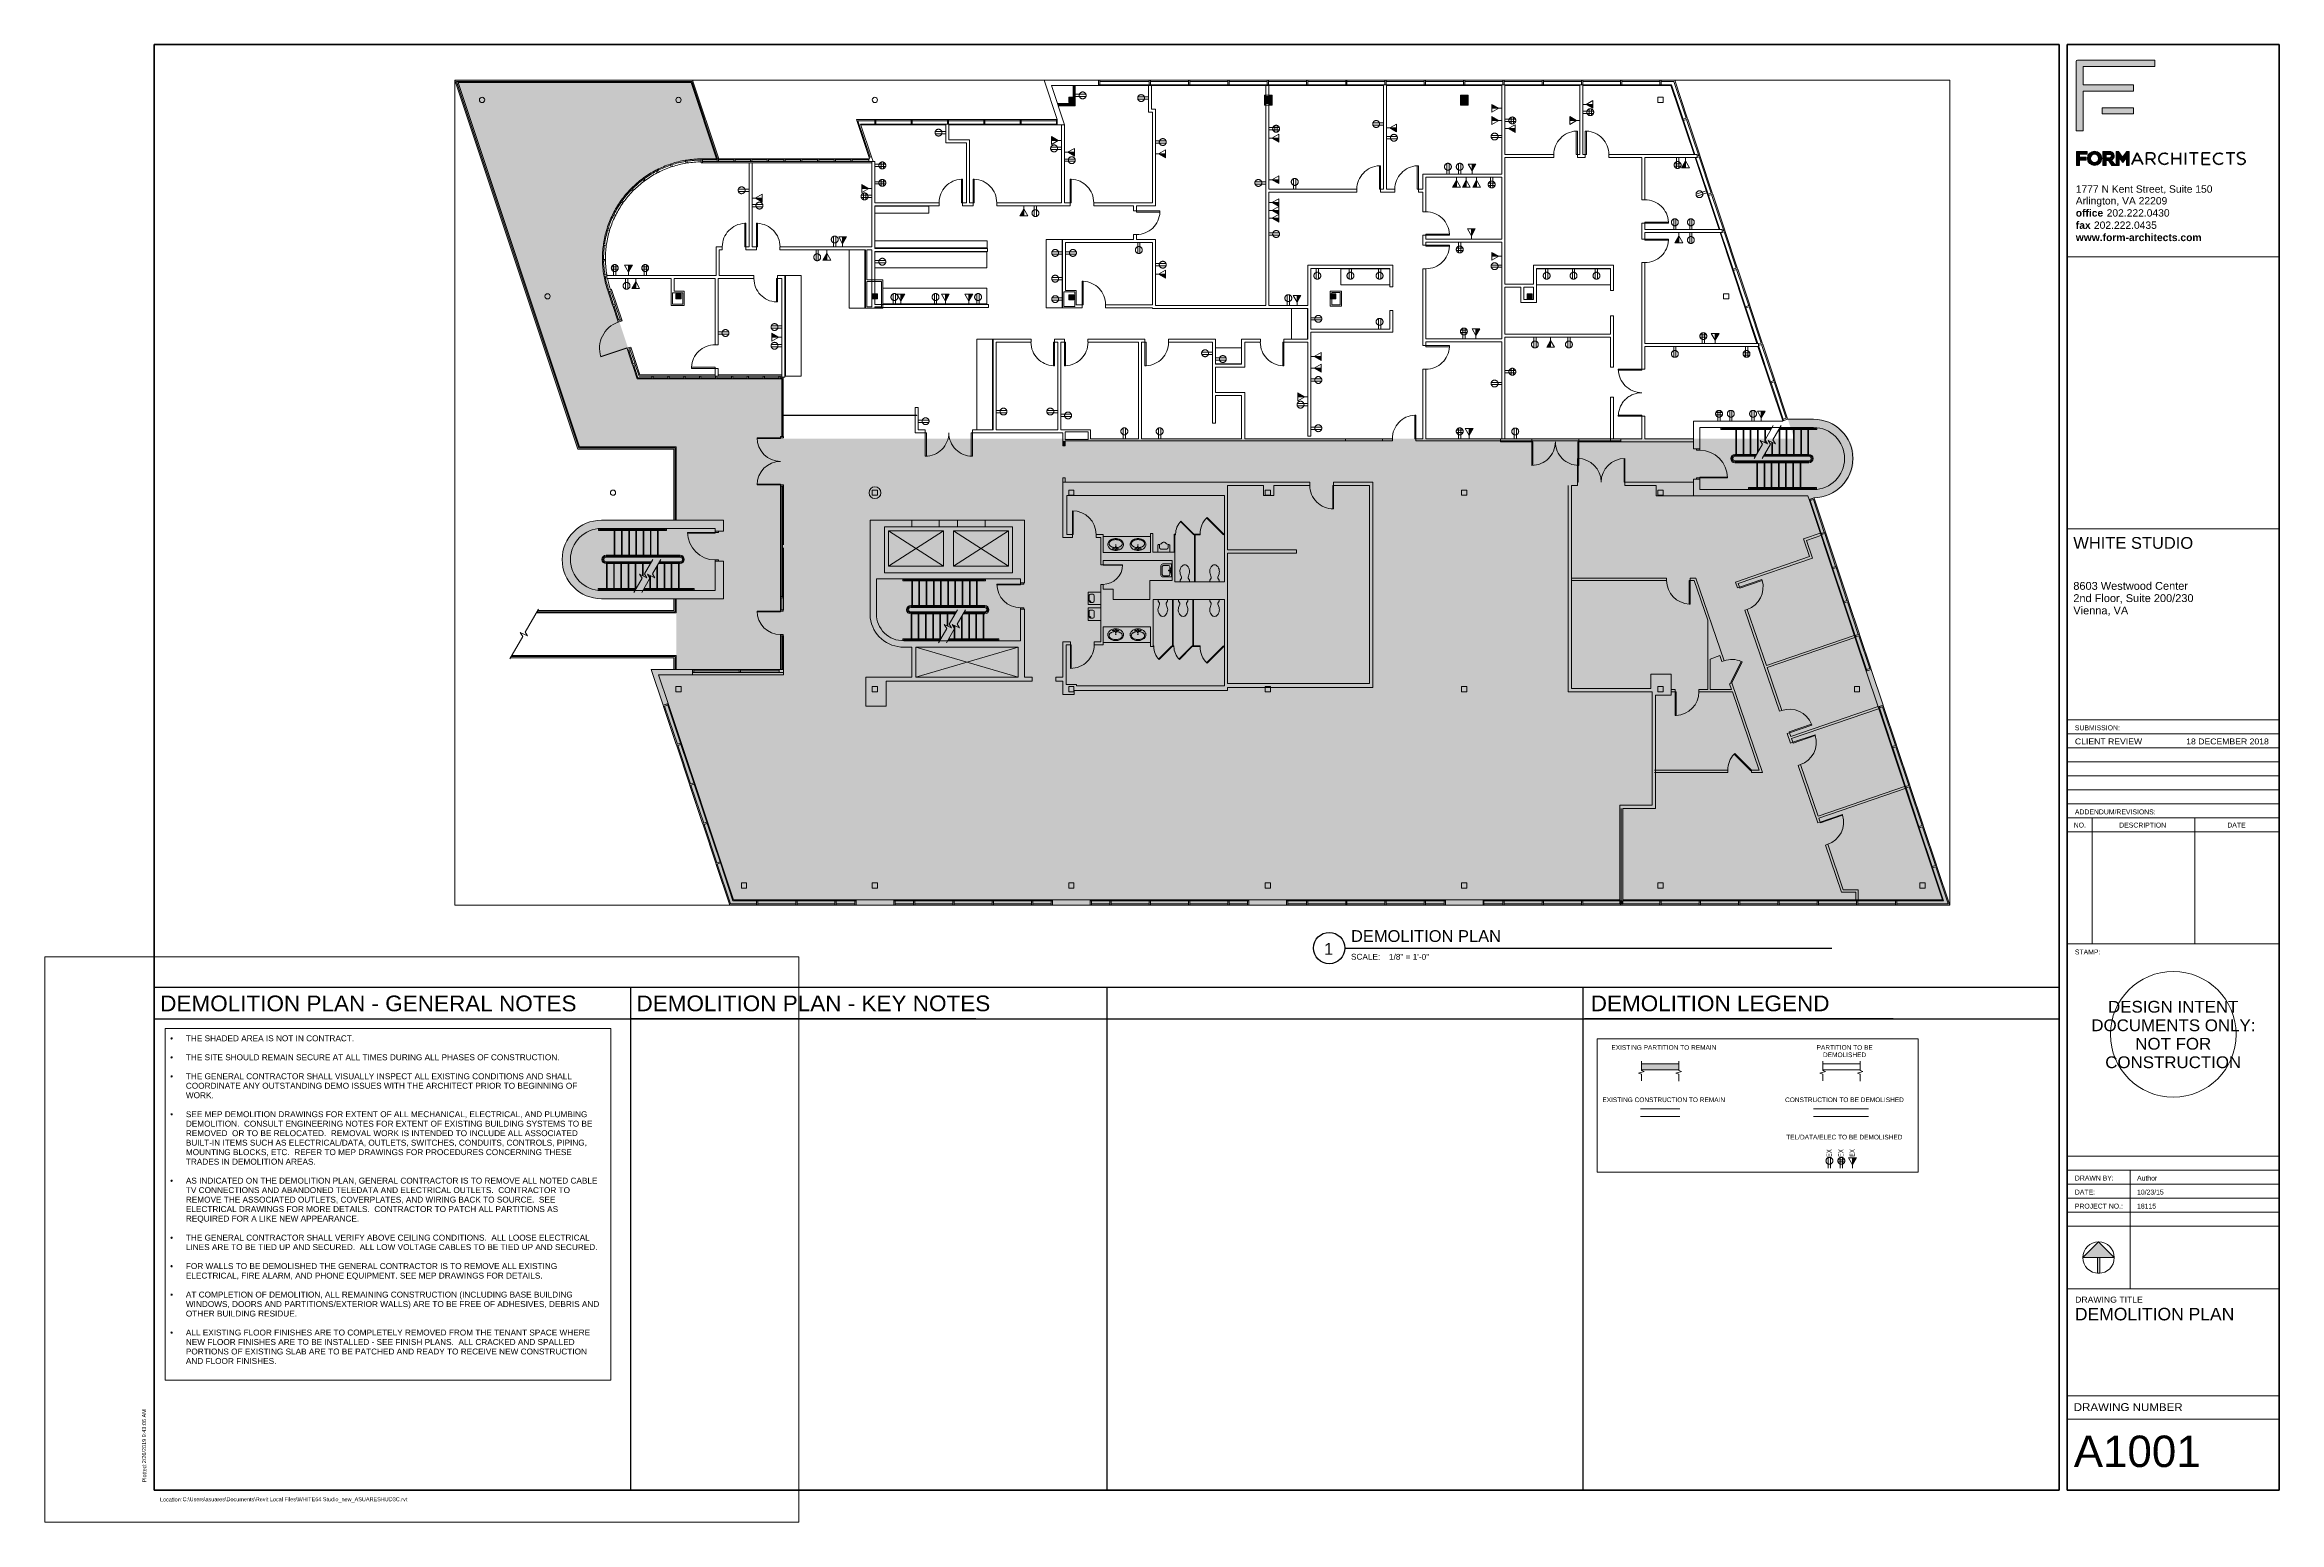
# Paper-space layout 'Layout1' of a CAD drawing. Header units: inches. Extents: x 0 to 35.6, y 0 to 23.5.
# The model-space entities are those that its viewports show. They can reach past a viewport. Long polylines and large blocks are cut down to what shows.
import ezdxf

# ---------------------------------------------------------------- set-up
doc = ezdxf.new("R2010")
doc.units = ezdxf.units.IN
doc.header["$MEASUREMENT"] = 0
for name, pattern in [('Demolished', [0.1875, 0.125, -0.0625]), ('Demolished 3_128_', [0.046875, 0.023437, -0.023437]), ('Demolished 3_16_', [0.28125, 0.1875, -0.09375]), ('Hidden 1_16_', [0.09375, 0.0625, -0.03125]), ('IMPORT-HIDDEN2', [0.1875, 0.125, -0.0625])]:
    doc.linetypes.add(name, pattern=pattern)
for name, color, linetype, lineweight in [('8603 Westwood - 2nd Floor - suite 200 230_dwg', 8, 'Continuous', 9), ('A-ANNO-NOTE', 131, 'Demolished', 9), ('A-COLS-EXST', 7, 'Continuous', 9), ('A-DETL', 90, 'Continuous', 9), ('A-DETL-DEMO', 6, 'Demolished 3_16_', 9), ('A-DETL-GENF', 92, 'Continuous', 9), ('A-DETL-MEDM', 33, 'Demolished', 9), ('A-DETL-THIN', 151, 'Continuous', 9), ('A-DOOR', 31, 'Demolished', 9), ('A-DOOR-EXST', 7, 'Continuous', 9), ('A-EQPM-EXST', 7, 'Continuous', 9), ('A-FLOR-BALC-EXST', 7, 'Continuous', 9), ('A-FLOR-HRAL-EXST', 7, 'Continuous', 9), ('A-FLOR-PFIX-EXST', 7, 'Continuous', 9), ('A-FLOR-RISR-EXST', 7, 'IMPORT-HIDDEN2', 9), ('A-FLOR-STRS-EXST', 7, 'Continuous', 9), ('A-FLOR-WDWK-EXST', 7, 'Continuous', 9), ('A-GLAZ-EXST', 7, 'Continuous', 9), ('A-GLAZ-SILL-EXST', 7, 'Continuous', 9), ('A-OVHD-BLKF-EXST', 7, 'IMPORT-HIDDEN2', 9), ('A-WALL-DMIS-EXST', 7, 'Continuous', 9), ('A-WALL-FULL-EXST', 7, 'Continuous', 9), ('A-WALL-PATT', 111, 'Continuous', 13), ('G-ANNO-TEXT', 231, 'Continuous', 9), ('G-ANNO-TTLB', 6, 'Continuous', 9), ('G-ANNO-TTLB-MEDM', 33, 'Continuous', 20), ('G-ANNO-TTLB-THIN', 151, 'Continuous', 9), ('G-ANNO-TTLB-WIDE', 214, 'Continuous', 50), ('I-DOOR-EXST', 7, 'Continuous', 9), ('I-WALL', 2, 'Demolished', 9), ('I-WALL-FULL-EXST', 7, 'Continuous', 9), ('Q-CASE', 31, 'Demolished', 9), ('S-COLS', 52, 'Continuous', 13), ('suite 200 230 demo', 7, 'IMPORT-HIDDEN2', 9)]:
    doc.layers.add(name, color=color, linetype=linetype, lineweight=lineweight)
doc.layers.add('G-ANNO-NPLT', color=191, linetype='Continuous', plot=False)
doc.styles.add('Arial', font='arial.ttf', dxfattribs={"height": 0.09375})
doc.styles.add('Arial_1', font='arial.ttf', dxfattribs={"height": 7.125})
doc.styles.add('Arial_10', font='arial.ttf', dxfattribs={"height": 0.1875})
doc.styles.add('Arial_11', font='arial.ttf', dxfattribs={"height": 0.125})
doc.styles.add('Arial_12', font='arial.ttf', dxfattribs={"width": 1.025, "height": 0.25})
doc.styles.add('Arial_2', font='arial.ttf', dxfattribs={"height": 0.078125})
doc.styles.add('Arial_3', font='arial.ttf', dxfattribs={"width": 1.05, "height": 0.09375})
doc.styles.add('Arial_4', font='arial.ttf', dxfattribs={"width": 1.025, "height": 0.1875})
doc.styles.add('Arial_5', font='arial.ttf', dxfattribs={"width": 1.05, "height": 0.125})
doc.styles.add('Arial_6', font='arial.ttf', dxfattribs={"height": 0.0625})
doc.styles.add('Arial_7', font='arial.ttf', dxfattribs={"height": 0.117188})
doc.styles.add('Arial_8', font='arial.ttf', dxfattribs={"height": 0.5})
doc.styles.add('Arial_9', font='arial.ttf', dxfattribs={"height": 0.199219})
doc.styles.add('Arial_B', font='arialbd.ttf', dxfattribs={"height": 0.117188})
doc.styles.add('Tahoma', font='tahoma.ttf', dxfattribs={"width": 0.85, "height": 7.5})

# ---------------------------------------------------------------- blocks, each defined once
blk = doc.blocks.new('FORM D 24 x 36 - Typical Sheet-2263332-DEMOLITION PLAN')
at = {"layer": 'A-ANNO-NOTE', "linetype": 'Continuous'}
h = blk.add_hatch(color=256, dxfattribs=at)
h.paths.add_polyline_path([(33.235, 22.412), (32.735, 22.412), (32.735, 22.511), (33.235, 22.511)], flags=0)
edge = h.paths.add_edge_path(flags=0)
edge.add_line((33.57, 23.268), (33.57, 23.167))
edge.add_line((33.57, 23.167), (32.43, 23.167))
edge.add_line((32.43, 23.167), (32.43, 22.874))
edge.add_line((32.43, 22.874), (33.235, 22.874))
edge.add_line((33.235, 22.874), (33.235, 22.775))
edge.add_line((33.235, 22.775), (32.43, 22.775))
edge.add_line((32.43, 22.775), (32.43, 22.14))
edge.add_line((32.43, 22.14), (32.32, 22.14))
edge.add_line((32.32, 22.14), (32.32, 23.244))
edge.add_arc((32.344, 23.244), 0.0239, 90, 180, ccw=False)
edge.add_line((32.344, 23.268), (33.57, 23.268))
for points in [[(32.375, 21.678), (32.375, 21.592), (32.327, 21.592), (32.327, 21.814), (32.494, 21.814), (32.494, 21.771), (32.375, 21.771), (32.375, 21.721), (32.481, 21.721), (32.481, 21.678)], [(33.06, 21.721), (33.127, 21.813), (33.166, 21.813), (33.166, 21.592), (33.121, 21.592), (33.121, 21.714), (33.061, 21.641), (33.002, 21.714), (33.002, 21.592), (32.957, 21.592), (32.957, 21.813), (32.995, 21.813)]]:
    blk.add_hatch(color=256, dxfattribs=at).paths.add_polyline_path(points, flags=0)
h = blk.add_hatch(color=256, dxfattribs=at)
edge = h.paths.add_edge_path(flags=0)
edge.add_arc((32.613, 21.704), 0.0705, 180, 360)
edge.add_arc((32.613, 21.704), 0.0705, 0, 180)
edge = h.paths.add_edge_path(flags=0)
edge.add_arc((32.613, 21.704), 0.114, 0, 180)
edge.add_arc((32.613, 21.704), 0.114, 180, 360)
h = blk.add_hatch(color=256, dxfattribs=at)
edge = h.paths.add_edge_path(flags=0)
edge.add_arc((32.854, 21.74), 0.0259, 270, 450)
edge.add_line((32.854, 21.766), (32.795, 21.766))
edge.add_line((32.795, 21.766), (32.795, 21.714))
edge.add_line((32.795, 21.714), (32.854, 21.714))
edge = h.paths.add_edge_path(flags=0)
edge.add_arc((32.852, 21.742), 0.0742, -63.8252, 74.0243, ccw=False)
edge.add_line((32.884, 21.675), (32.951, 21.592))
edge.add_line((32.951, 21.592), (32.889, 21.592))
edge.add_line((32.889, 21.592), (32.835, 21.67))
edge.add_line((32.835, 21.67), (32.795, 21.67))
edge.add_line((32.795, 21.67), (32.795, 21.592))
edge.add_line((32.795, 21.592), (32.746, 21.592))
edge.add_line((32.746, 21.592), (32.746, 21.813))
edge.add_line((32.746, 21.813), (32.872, 21.813))
at = {"layer": 'G-ANNO-TTLB'}
h = blk.add_hatch(color=256, dxfattribs=at)
edge = h.paths.add_edge_path(flags=0)
edge.add_line((32.677, 4.463), (32.927, 4.213))
edge.add_line((32.927, 4.213), (32.697, 4.213))
edge.add_line((32.697, 4.213), (32.697, 3.964))
edge.add_arc((32.677, 4.213), 0.25, 265.5358, 274.4642, ccw=False)
edge.add_line((32.658, 3.964), (32.658, 4.213))
edge.add_line((32.658, 4.213), (32.427, 4.213))
edge.add_line((32.427, 4.213), (32.677, 4.463))
at = {"layer": 'A-ANNO-NOTE', "linetype": 'Continuous', "lineweight": 20}
for p, q in [((32.427, 4.213), (32.677, 4.463)), ((32.677, 4.463), (32.427, 4.213)), ((32.927, 4.213), (32.677, 4.463)), ((32.927, 4.213), (32.677, 4.463)), ((32.927, 4.213), (32.427, 4.213)), ((32.427, 4.213), (32.658, 4.213)), ((32.658, 4.213), (32.658, 3.964)), ((32.658, 4.213), (32.658, 3.964)), ((32.697, 4.213), (32.697, 3.964)), ((32.697, 3.964), (32.697, 4.213)), ((32.697, 4.213), (32.927, 4.213))]:
    blk.add_line(p, q, dxfattribs=at)
blk.add_circle((32.677, 4.213), 0.25, dxfattribs=at)
blk.add_arc((32.677, 4.213), 0.25, 265.5358, 274.4642, dxfattribs=at)
blk.add_arc((32.677, 4.213), 0.25, 265.5358, 274.4642, dxfattribs=at)
at = {"layer": 'G-ANNO-TTLB'}
for p, q in [((32.32, 23.244), (32.32, 22.14)), ((33.57, 23.268), (32.344, 23.268)), ((32.43, 22.874), (32.43, 23.167)), ((32.43, 23.167), (33.57, 23.167)), ((33.57, 23.167), (33.57, 23.268)), ((33.235, 22.874), (32.43, 22.874)), ((32.43, 22.14), (32.43, 22.775)), ((32.43, 22.775), (33.235, 22.775)), ((33.235, 22.775), (33.235, 22.874)), ((33.235, 22.511), (32.735, 22.511)), ((32.735, 22.511), (32.735, 22.412)), ((32.735, 22.412), (33.235, 22.412)), ((33.235, 22.412), (33.235, 22.511)), ((32.32, 22.14), (32.43, 22.14)), ((32.494, 21.814), (32.327, 21.814)), ((32.327, 21.814), (32.327, 21.592)), ((32.375, 21.721), (32.375, 21.771)), ((32.375, 21.771), (32.494, 21.771)), ((32.481, 21.721), (32.375, 21.721)), ((32.481, 21.678), (32.481, 21.721)), ((32.494, 21.771), (32.494, 21.814)), ((32.872, 21.813), (32.746, 21.813)), ((32.746, 21.813), (32.746, 21.592)), ((32.795, 21.714), (32.795, 21.766)), ((32.795, 21.766), (32.854, 21.766)), ((32.854, 21.714), (32.795, 21.714)), ((32.995, 21.813), (32.957, 21.813)), ((32.957, 21.813), (32.957, 21.592)), ((33.06, 21.721), (32.995, 21.813)), ((33.002, 21.592), (33.002, 21.714)), ((33.002, 21.714), (33.061, 21.641)), ((33.127, 21.813), (33.06, 21.721)), ((33.061, 21.641), (33.121, 21.714)), ((33.121, 21.714), (33.121, 21.592)), ((33.166, 21.813), (33.127, 21.813)), ((33.166, 21.592), (33.166, 21.813)), ((32.327, 21.592), (32.375, 21.592)), ((32.375, 21.678), (32.481, 21.678)), ((32.375, 21.592), (32.375, 21.678)), ((32.746, 21.592), (32.795, 21.592)), ((32.795, 21.592), (32.795, 21.67)), ((32.795, 21.67), (32.835, 21.67)), ((32.835, 21.67), (32.889, 21.592)), ((32.951, 21.592), (32.884, 21.675)), ((32.889, 21.592), (32.951, 21.592)), ((32.957, 21.592), (33.002, 21.592)), ((33.121, 21.592), (33.166, 21.592))]:
    blk.add_line(p, q, dxfattribs=at)
at = {"layer": 'G-ANNO-TTLB', "lineweight": 70}
for p, q in [((33.289, 21.79), (33.204, 21.608)), ((33.289, 21.79), (33.38, 21.609)), ((33.44, 21.79), (33.524, 21.79)), ((33.44, 21.609), (33.44, 21.79)), ((33.44, 21.69), (33.516, 21.69)), ((33.516, 21.69), (33.575, 21.609)), ((33.849, 21.79), (33.849, 21.609)), ((33.849, 21.705), (33.982, 21.705)), ((33.982, 21.79), (33.982, 21.609)), ((34.061, 21.79), (34.061, 21.609)), ((34.263, 21.79), (34.124, 21.79)), ((34.193, 21.79), (34.193, 21.609)), ((34.326, 21.79), (34.45, 21.79)), ((34.326, 21.79), (34.326, 21.609)), ((34.326, 21.705), (34.438, 21.705)), ((34.845, 21.79), (34.706, 21.79)), ((34.775, 21.79), (34.775, 21.609)), ((33.35, 21.668), (33.232, 21.668)), ((34.326, 21.609), (34.45, 21.609))]:
    blk.add_line(p, q, dxfattribs=at)
at = {"layer": 'G-ANNO-TTLB', "lineweight": 30}
for p, q in [((1.74, 8.514), (32.052, 8.514)), ((9.318, 8.514), (9.318, 0.514)), ((16.896, 8.514), (16.896, 0.514)), ((24.474, 8.514), (24.474, 0.514)), ((1.74, 8.014), (32.052, 8.014)), ((24.474, 0.514), (32.052, 0.514))]:
    blk.add_line(p, q, dxfattribs=at)
at = {"layer": 'G-ANNO-TTLB'}
for centre, radius, start, end in [((32.344, 23.244), 0.0239, 90, 180), ((32.613, 21.704), 0.114, 0, 180), ((32.613, 21.704), 0.114, 180, 0), ((32.613, 21.704), 0.0705, 0, 180), ((32.613, 21.704), 0.0705, 180, 0), ((32.854, 21.74), 0.0259, 270, 90), ((32.852, 21.742), 0.0742, 296.1748, 74.0243)]:
    blk.add_arc(centre, radius, start, end, dxfattribs=at)
at = {"layer": 'G-ANNO-TTLB', "lineweight": 70}
for centre, radius, start, end in [((33.524, 21.74), 0.0501, 261.4304, 90), ((33.724, 21.699), 0.0905, 90, 270), ((33.724, 21.699), 0.0905, 51.4628, 90), ((34.596, 21.699), 0.0905, 90, 270), ((34.596, 21.699), 0.0905, 51.4628, 90), ((34.948, 21.703), 0.0959, 55.5053, 88.7721), ((33.724, 21.691), 0.0819, 270, 318), ((34.596, 21.691), 0.0819, 270, 318), ((34.952, 21.703), 0.0959, 226.4492, 268.7721)]:
    blk.add_arc(centre, radius, start, end, dxfattribs=at)
for points in [[(34.95, 21.799), (34.897, 21.805), (34.844, 21.738), (34.942, 21.705)], [(34.95, 21.607), (35.007, 21.61), (35.05, 21.69), (34.942, 21.705)]]:
    blk.add_open_spline(points, degree=3, dxfattribs=at)
at = {"layer": 'G-ANNO-TTLB-MEDM'}
for p, q in [((32.177, 20.139), (35.552, 20.139)), ((32.177, 15.81), (35.552, 15.81)), ((32.177, 12.769), (35.552, 12.769)), ((32.177, 12.547), (35.552, 12.547)), ((32.177, 12.324), (35.552, 12.324)), ((32.177, 12.101), (35.552, 12.101)), ((32.177, 11.878), (35.552, 11.878)), ((32.177, 11.655), (35.552, 11.655)), ((32.177, 11.432), (35.552, 11.432)), ((32.177, 11.209), (35.552, 11.209)), ((32.177, 10.986), (35.552, 10.986)), ((35.552, 9.203), (32.177, 9.203)), ((35.552, 2.014), (32.177, 2.014)), ((35.552, 1.639), (32.177, 1.639))]:
    blk.add_line(p, q, dxfattribs=at)
at = {"layer": 'G-ANNO-TTLB-THIN'}
for p, q in [((32.576, 9.203), (32.576, 11.209)), ((34.206, 9.203), (34.206, 11.209)), ((32.177, 5.828), (35.552, 5.828)), ((32.177, 5.605), (35.552, 5.605)), ((32.177, 5.382), (35.552, 5.382)), ((33.177, 5.605), (33.177, 3.713)), ((32.177, 5.159), (35.552, 5.159)), ((32.177, 4.936), (35.552, 4.936)), ((32.177, 4.713), (35.552, 4.713)), ((32.177, 3.713), (35.552, 3.713))]:
    blk.add_line(p, q, dxfattribs=at)
blk.add_circle((33.865, 7.765), 1, dxfattribs=at)
at = {"layer": 'G-ANNO-TTLB-WIDE'}
for p, q in [((32.052, 23.514), (1.74, 23.514)), ((1.74, 23.514), (1.74, 0.514)), ((32.052, 0.514), (32.052, 23.514)), ((32.177, 23.514), (32.177, 0.514)), ((32.177, 23.514), (35.552, 23.514)), ((35.552, 23.514), (35.552, 0.514)), ((1.74, 0.514), (32.052, 0.514)), ((32.177, 0.514), (35.552, 0.514))]:
    blk.add_line(p, q, dxfattribs=at)
blk.add_circle((32.613, 21.704), 0.0705, dxfattribs=at)
at = {"layer": 'G-ANNO-TTLB', "attachment_point": 1}
for s, insert, char_height, width, style in [('Arlington, VA 22209', (32.314, 21.088), 0.11719, 1.81169, 'Arial_7'), ('1777 N Kent Street, Suite 150', (32.314, 21.275), 0.11719, 2.70806, 'Arial_7'), ('fax ', (32.314, 20.7), 0.1172, 0.35034, 'Arial_B'), ('office', (32.314, 20.895), 0.1172, 0.53972, 'Arial_B'), ('202.222.0435', (32.603, 20.7), 0.11719, 1.24988, 'Arial_7'), (' 202.222.0430', (32.76, 20.895), 0.11719, 1.30669, 'Arial_7'), ('www.form-architects.com', (32.314, 20.505), 0.11719, 2.48712, 'Arial_B'), ('SUBMISSION:', (32.3, 12.682), 0.07812, 0.89006, 'Arial_2'), ('NO.', (32.282, 11.134), 0.0781, 0.23988, 'Arial_2'), ('ADDENDUM/REVISIONS:', (32.3, 11.344), 0.07812, 1.60022, 'Arial_2'), ('DESCRIPTION', (33.006, 11.134), 0.07812, 0.92794, 'Arial_2'), ('DATE', (34.725, 11.134), 0.0781, 0.36297, 'Arial_2'), ('STAMP:', (32.3, 9.115), 0.0781, 0.505, 'Arial_2'), ('DESIGN INTENT', (32.828, 8.298), 0.1875, 2.52342, 'Arial_4'), ('DOCUMENTS ONLY:', (32.562, 8.003), 0.1875, 3.17045, 'Arial_4'), ('NOT FOR', (33.261, 7.709), 0.1875, 1.47523, 'Arial_4'), ('CONSTRUCTION', (32.783, 7.415), 0.1875, 2.63665, 'Arial_4'), ('DRAWN BY:', (32.3, 5.517), 0.0781, 0.77328, 'Arial_2'), ('DATE:', (32.3, 5.294), 0.0781, 0.40084, 'Arial_2'), ('PROJECT NO.:', (32.3, 5.071), 0.07812, 0.95003, 'Arial_2'), ('DRAWING TITLE', (32.304, 3.59), 0.09375, 1.32231, 'Arial_3'), ('DRAWING NUMBER', (32.282, 1.896), 0.125, 2.10112, 'Arial_5'), ('Location:', (1.834, 0.394), 0.0625, 0.43241, 'Arial_6')]:
    blk.add_mtext(s, dxfattribs=dict(at, insert=insert, char_height=char_height, width=width, style=style))
at = {"layer": 'G-ANNO-TTLB', "insert": (1.554, 0.636), "char_height": 0.0625, "width": 0.36297, "attachment_point": 1, "rotation": 90, "style": 'Arial_6'}
blk.add_mtext('Plotted:', dxfattribs=at)
blk = doc.blocks.new('Viewport - Default-43798-DEMOLITION PLAN')
at = {"layer": 'G-ANNO-TTLB', "lineweight": 30}
blk.add_circle((-0.25, 0), 0.25, dxfattribs=at)
at = {"layer": 'G-ANNO-TTLB', "insert": (0.097, -0.092), "char_height": 0.0937, "width": 0.57128, "attachment_point": 1, "style": 'Arial'}
blk.add_mtext('SCALE:', dxfattribs=at)
blk = doc.blocks.new('8603 Westwood - 2nd Floor - suite 200 230_dwg_SM59-2599819-New Construction - Demolition Plan')
at = {"layer": 'A-DOOR-EXST', "flags": 128}
blk.add_lwpolyline([(0, 42), (0, 0), (1, 0), (1, 41.988)], dxfattribs=at)
at = {"layer": 'A-DOOR-EXST'}
blk.add_arc((0, 0), 42, 360, 90, dxfattribs=at)
blk = doc.blocks.new('8603 Westwood - 2nd Floor - suite 200 230_dwg_SM55-2599820-New Construction - Demolition Plan')
at = {"layer": 'A-DOOR-EXST', "flags": 128}
blk.add_lwpolyline([(1, 35.986), (1, 0), (0, 0), (0, 36)], dxfattribs=at)
at = {"layer": 'A-DOOR-EXST'}
blk.add_arc((0, 0), 36, 360, 90, dxfattribs=at)
blk = doc.blocks.new('8603 Westwood - 2nd Floor - suite 200 230_dwg_SM56-2599821-New Construction - Demolition Plan')
at = {"layer": 'A-DOOR-EXST', "flags": 128}
for points in [[(0, 36), (0, 0), (1, 0), (1, 35.986)], [(71, 35.986), (71, 0), (72, 0), (72, 36)]]:
    blk.add_lwpolyline(points, dxfattribs=at)
at = {"layer": 'A-DOOR-EXST'}
for centre, start, end in [((0, 0), 360, 90), ((72, 0), 90, 180)]:
    blk.add_arc(centre, 36, start, end, dxfattribs=at)
blk = doc.blocks.new('8603 Westwood - 2nd Floor - suite 200 230_dwg_SM181-2599822-New Construction - Demolition Plan')
at = {"layer": 'A-FLOR-PFIX-EXST'}
for p, q in [((-3.008, 2.49), (-5.377, 2.49)), ((2.998, 2.49), (5.367, 2.49))]:
    blk.add_line(p, q, dxfattribs=at)
at = {"layer": 'A-FLOR-PFIX-EXST', "flags": 128}
blk.add_lwpolyline([(0.996, 1.624), (-1.006, 1.624), (-0.505, 6.136), (0.496, 6.136)], close=True, dxfattribs=at)
at = {"layer": 'A-FLOR-PFIX-EXST'}
for centre, radius, start, end in [((-0.133, 2.9), 15.107, 98.4307, 107.2036), ((-0.01, 2.136), 15.881, 89.9822, 98.4672), ((0, 2.136), 15.881, 81.5328, 90.0178), ((0.123, 2.9), 15.107, 72.7964, 81.5693), ((-0.555, 4.231), 13.712, 107.1655, 116.5246), ((0.545, 4.231), 13.712, 63.4754, 72.8345), ((-1.344, 5.794), 11.96, 116.4862, 126.7391), ((-0.054, 0.337), 16.103, 93.4016, 100.4662), ((-0.005, -0.273), 16.715, 86.5546, 93.4454), ((0.044, 0.337), 16.103, 79.5338, 86.5984), ((1.334, 5.794), 11.96, 53.2609, 63.5138), ((-0.375, 2.005), 14.405, 100.4162, 108.0269), ((0.365, 2.005), 14.405, 71.9731, 79.5838), ((-1.134, 4.296), 11.991, 107.9647, 116.567), ((1.124, 4.296), 11.991, 63.433, 72.0353), ((-2.426, 7.235), 10.159, 126.7074, 138.1395), ((2.416, 7.235), 10.159, 41.8605, 53.2926), ((-2.325, 6.649), 9.354, 116.4891, 126.6435), ((2.315, 6.649), 9.354, 53.3565, 63.5109), ((-3.597, 8.282), 8.588, 138.1298, 150.9166), ((-3.76, 8.561), 6.964, 126.56, 138.924), ((3.75, 8.561), 6.964, 41.076, 53.44), ((3.587, 8.282), 8.588, 29.0834, 41.8702), ((-5.125, 9.747), 5.155, 138.8843, 153.9905), ((5.115, 9.747), 5.155, 26.0095, 41.1157), ((-4.591, 8.839), 7.449, 150.9498, 165.0072), ((4.581, 8.839), 7.449, 14.9928, 29.0502), ((-6.087, 10.224), 4.081, 154.0944, 171.738), ((6.078, 10.224), 4.081, 8.262, 25.9056), ((-5.16, 9.002), 6.857, 165.0917, 179.9455), ((-6.401, 10.288), 3.762, 172.0131, 190.6375), ((6.391, 10.288), 3.762, 349.3625, 7.9869), ((5.15, 9.002), 6.857, 0.0545, 14.9083), ((-5.987, 10.385), 4.187, 190.8954, 208.2417), ((5.977, 10.385), 4.187, 331.7583, 349.1046), ((-5.16, 9.015), 6.857, 180.0545, 194.9083), ((5.15, 9.015), 6.857, 345.0917, 359.9455), ((-0.005, 8.253), 0.487, 360, 180), ((-4.949, 10.951), 5.368, 208.3195, 223.0241), ((-0.005, 8.253), 0.487, 180, 360), ((4.939, 10.951), 5.368, 316.9759, 331.6805), ((-4.591, 9.178), 7.449, 194.9928, 209.0502), ((-3.553, 12.245), 7.272, 222.9729, 234.9845), ((3.543, 12.245), 7.272, 305.0155, 317.0271), ((4.581, 9.178), 7.449, 330.9498, 345.0072), ((-2.136, 14.243), 9.722, 234.9, 244.7961), ((2.126, 14.243), 9.722, 295.2039, 305.1), ((-3.597, 9.736), 8.588, 209.0834, 221.8702), ((-0.998, 16.621), 12.358, 244.7204, 253.1513), ((0.988, 16.621), 12.358, 286.8487, 295.2796), ((3.587, 9.736), 8.588, 318.1298, 330.9166), ((-0.305, 18.857), 14.699, 253.0912, 260.5997), ((0.295, 18.857), 14.699, 279.4003, 286.9088), ((-0.036, 20.396), 16.262, 260.551, 267.5695), ((0.026, 20.396), 16.262, 272.4305, 279.449), ((-2.426, 10.783), 10.159, 221.8605, 233.2926), ((2.416, 10.783), 10.159, 306.7074, 318.1395), ((-3.008, 2.49), 0.5, 360, 180), ((2.998, 2.49), 0.5, 360, 180), ((-1.344, 12.223), 11.96, 233.2609, 243.5138), ((-3.008, 2.49), 0.5, 180, 0), ((2.998, 2.49), 0.5, 180, 360), ((1.334, 12.223), 11.96, 296.4862, 306.7391), ((-0.555, 13.787), 13.712, 243.4754, 252.8345), ((0.545, 13.787), 13.712, 287.1655, 296.5246), ((-0.133, 15.117), 15.107, 252.7964, 261.5693), ((0.123, 15.117), 15.107, 278.4307, 287.2036), ((-0.01, 15.881), 15.881, 261.5328, 270.0178), ((0, 15.881), 15.881, 269.9822, 278.4672)]:
    blk.add_arc(centre, radius, start, end, dxfattribs=at)
blk = doc.blocks.new('8603 Westwood - 2nd Floor - suite 200 230_dwg_SM181-2599823-New Construction - Demolition Plan')
at = {"layer": 'A-FLOR-PFIX-EXST'}
for p, q in [((-3.008, 2.49), (-5.377, 2.49)), ((2.998, 2.49), (5.367, 2.49))]:
    blk.add_line(p, q, dxfattribs=at)
at = {"layer": 'A-FLOR-PFIX-EXST', "flags": 128}
blk.add_lwpolyline([(0.996, 1.624), (-1.006, 1.624), (-0.505, 6.136), (0.496, 6.136)], close=True, dxfattribs=at)
at = {"layer": 'A-FLOR-PFIX-EXST'}
for centre, radius, start, end in [((-0.133, 2.9), 15.107, 98.4307, 107.2036), ((-0.01, 2.136), 15.881, 89.9822, 98.4672), ((0, 2.136), 15.881, 81.5328, 90.0178), ((0.123, 2.9), 15.107, 72.7964, 81.5693), ((-0.555, 4.231), 13.712, 107.1655, 116.5246), ((0.545, 4.231), 13.712, 63.4754, 72.8345), ((-1.344, 5.794), 11.96, 116.4862, 126.7391), ((-0.054, 0.337), 16.103, 93.4016, 100.4662), ((-0.005, -0.273), 16.715, 86.5546, 93.4454), ((0.044, 0.337), 16.103, 79.5338, 86.5984), ((1.334, 5.794), 11.96, 53.2609, 63.5138), ((-0.375, 2.005), 14.405, 100.4162, 108.0269), ((0.365, 2.005), 14.405, 71.9731, 79.5838), ((-1.134, 4.296), 11.991, 107.9647, 116.567), ((1.124, 4.296), 11.991, 63.433, 72.0353), ((-2.426, 7.235), 10.159, 126.7074, 138.1395), ((2.416, 7.235), 10.159, 41.8605, 53.2926), ((-2.325, 6.649), 9.354, 116.4891, 126.6435), ((2.315, 6.649), 9.354, 53.3565, 63.5109), ((-3.597, 8.282), 8.588, 138.1298, 150.9166), ((-3.76, 8.561), 6.964, 126.56, 138.924), ((3.75, 8.561), 6.964, 41.076, 53.44), ((3.587, 8.282), 8.588, 29.0834, 41.8702), ((-5.125, 9.747), 5.155, 138.8843, 153.9905), ((5.115, 9.747), 5.155, 26.0095, 41.1157), ((-4.591, 8.839), 7.449, 150.9498, 165.0072), ((4.581, 8.839), 7.449, 14.9928, 29.0502), ((-6.087, 10.224), 4.081, 154.0944, 171.738), ((6.078, 10.224), 4.081, 8.262, 25.9056), ((-5.16, 9.002), 6.857, 165.0917, 179.9455), ((-6.401, 10.288), 3.762, 172.0131, 190.6375), ((6.391, 10.288), 3.762, 349.3625, 7.9869), ((5.15, 9.002), 6.857, 0.0545, 14.9083), ((-5.987, 10.385), 4.187, 190.8954, 208.2417), ((5.977, 10.385), 4.187, 331.7583, 349.1046), ((-5.16, 9.015), 6.857, 180.0545, 194.9083), ((5.15, 9.015), 6.857, 345.0917, 359.9455), ((-0.005, 8.253), 0.487, 360, 180), ((-4.949, 10.951), 5.368, 208.3195, 223.0241), ((-0.005, 8.253), 0.487, 180, 360), ((4.939, 10.951), 5.368, 316.9759, 331.6805), ((-4.591, 9.178), 7.449, 194.9928, 209.0502), ((-3.553, 12.245), 7.272, 222.9729, 234.9845), ((3.543, 12.245), 7.272, 305.0155, 317.0271), ((4.581, 9.178), 7.449, 330.9498, 345.0072), ((-2.136, 14.243), 9.722, 234.9, 244.7961), ((2.126, 14.243), 9.722, 295.2039, 305.1), ((-3.597, 9.736), 8.588, 209.0834, 221.8702), ((-0.998, 16.621), 12.358, 244.7204, 253.1513), ((0.988, 16.621), 12.358, 286.8487, 295.2796), ((3.587, 9.736), 8.588, 318.1298, 330.9166), ((-0.305, 18.857), 14.699, 253.0912, 260.5997), ((0.295, 18.857), 14.699, 279.4003, 286.9088), ((-0.036, 20.396), 16.262, 260.551, 267.5695), ((0.026, 20.396), 16.262, 272.4305, 279.449), ((-2.426, 10.783), 10.159, 221.8605, 233.2926), ((2.416, 10.783), 10.159, 306.7074, 318.1395), ((-3.008, 2.49), 0.5, 360, 180), ((2.998, 2.49), 0.5, 360, 180), ((-1.344, 12.223), 11.96, 233.2609, 243.5138), ((-3.008, 2.49), 0.5, 180, 0), ((2.998, 2.49), 0.5, 180, 360), ((1.334, 12.223), 11.96, 296.4862, 306.7391), ((-0.555, 13.787), 13.712, 243.4754, 252.8345), ((0.545, 13.787), 13.712, 287.1655, 296.5246), ((-0.133, 15.117), 15.107, 252.7964, 261.5693), ((0.123, 15.117), 15.107, 278.4307, 287.2036), ((-0.01, 15.881), 15.881, 261.5328, 270.0178), ((0, 15.881), 15.881, 269.9822, 278.4672)]:
    blk.add_arc(centre, radius, start, end, dxfattribs=at)
blk = doc.blocks.new('8603 Westwood - 2nd Floor - suite 200 230_dwg_SM330-2599824-New Construction - Demolition Plan')
at = {"layer": 'A-FLOR-PFIX-EXST', "flags": 128}
blk.add_lwpolyline([(20.607, 18.957), (0.825, -0.825), (0, 0), (19.799, 19.799)], dxfattribs=at)
at = {"layer": 'A-FLOR-PFIX-EXST'}
blk.add_arc((0, 0), 28, 360, 45, dxfattribs=at)
blk = doc.blocks.new('8603 Westwood - 2nd Floor - suite 200 230_dwg_TOILET3-2599825-New Construction - Demolition Plan')
at = {"layer": 'A-FLOR-PFIX-EXST', "flags": 128}
blk.add_lwpolyline([(12.318, -6.841), (7.187, -5.041), (5.59, -5.041), (2.5, -7), (0, -7), (0, 7), (2.5, 7), (5.59, 5.041), (7.187, 5.041), (12.318, 6.841)], dxfattribs=at)
at = {"layer": 'A-FLOR-PFIX-EXST'}
for centre, radius, start, end in [((15.715, -3.116), 10.521, 90, 108.8354), ((16.245, -0.625), 8.047, 71.1646, 93.7754), ((15.159, -6.527), 14.012, 57.6462, 74.7553), ((16.238, -3.983), 11.293, 36.0611, 55.3641), ((20.069, 0), 5.931, 360, 26.7012), ((20.069, 0), 5.931, 333.2988, 0), ((16.238, 3.983), 11.293, 304.6359, 323.9389), ((15.703, 5.914), 13.203, 284.9626, 301.7838), ((15.715, 3.116), 10.521, 251.1646, 270), ((15.715, 3.116), 10.521, 270, 288.8354)]:
    blk.add_arc(centre, radius, start, end, dxfattribs=at)
blk = doc.blocks.new('8603 Westwood - 2nd Floor - suite 200 230_dwg_SM76-2599826-New Construction - Demolition Plan')
blk.add_blockref('8603 Westwood - 2nd Floor - suite 200 230_dwg_TOILET3-2599825-New Construction - Demolition Plan', (0, 0))
blk = doc.blocks.new('8603 Westwood - 2nd Floor - suite 200 230_dwg_SM57-2599827-New Construction - Demolition Plan')
at = {"layer": 'A-FLOR-PFIX-EXST', "flags": 128}
blk.add_lwpolyline([(26.153, 24.739), (0.707, -0.707), (0, 0), (25.456, 25.456)], dxfattribs=at)
at = {"layer": 'A-FLOR-PFIX-EXST'}
blk.add_arc((0, 0), 36, 360, 45, dxfattribs=at)
blk = doc.blocks.new('8603 Westwood - 2nd Floor - suite 200 230_dwg_SM330-2599828-New Construction - Demolition Plan')
at = {"layer": 'A-FLOR-PFIX-EXST', "flags": 128}
blk.add_lwpolyline([(20.607, 18.957), (0.825, -0.825), (0, 0), (19.799, 19.799)], dxfattribs=at)
at = {"layer": 'A-FLOR-PFIX-EXST'}
blk.add_arc((0, 0), 28, 360, 45, dxfattribs=at)
blk = doc.blocks.new('8603 Westwood - 2nd Floor - suite 200 230_dwg_SM76-2599829-New Construction - Demolition Plan')
blk.add_blockref('8603 Westwood - 2nd Floor - suite 200 230_dwg_TOILET3-2599825-New Construction - Demolition Plan', (0, 0))
blk = doc.blocks.new('8603 Westwood - 2nd Floor - suite 200 230_dwg_SM79-2599830-New Construction - Demolition Plan')
at = {"layer": 'A-FLOR-PFIX-EXST'}
blk.add_line((-4.5, 4.552), (4.5, 4.552), dxfattribs=at)
at = {"layer": 'A-FLOR-PFIX-EXST', "flags": 128}
for points in [[(-7.875, 11.491), (-6.75, 11.491), (-6.75, 6.802)], [(7.875, 11.491), (6.75, 11.491), (6.75, 6.802)], [(9, 10.366), (9, 0), (-9, 0), (-9, 10.366)]]:
    blk.add_lwpolyline(points, dxfattribs=at)
at = {"layer": 'A-FLOR-PFIX-EXST'}
for centre, radius, start, end in [((0, 10.603), 4.5, 61.833, 118.167), ((-9.045, 19.953), 8.768, 285.1754, 322.1261), ((9.045, 19.953), 8.768, 217.8739, 254.8246), ((-7.875, 10.366), 1.125, 90, 180), ((7.875, 10.366), 1.125, 360, 90), ((-4.5, 6.802), 2.25, 180, 270), ((4.5, 6.802), 2.25, 270, 0)]:
    blk.add_arc(centre, radius, start, end, dxfattribs=at)
blk = doc.blocks.new('8603 Westwood - 2nd Floor - suite 200 230_dwg_SM342-2599831-New Construction - Demolition Plan')
at = {"layer": 'A-FLOR-PFIX-EXST'}
for p, q in [((5.455, -1.204), (13.806, -1.204)), ((3.455, -7.204), (3.455, -3.204)), ((15.806, -7.204), (15.806, -3.204)), ((5.455, -9.204), (13.806, -9.204))]:
    blk.add_line(p, q, dxfattribs=at)
at = {"layer": 'A-FLOR-PFIX-EXST', "flags": 128}
blk.add_lwpolyline([(0, 0), (19.107, 0), (19.107, -19), (0, -19)], close=True, dxfattribs=at)
at = {"layer": 'A-FLOR-PFIX-EXST'}
blk.add_circle((4.998, -3.079), 0.675, dxfattribs=at)
for centre, start, end in [((5.455, -3.204), 90, 180), ((13.806, -3.204), 360, 90), ((5.455, -7.204), 180, 270), ((13.806, -7.204), 270, 0)]:
    blk.add_arc(centre, 2, start, end, dxfattribs=at)
blk = doc.blocks.new('8603 Westwood - 2nd Floor - suite 200 230_dwg_SM55-2599832-New Construction - Demolition Plan')
at = {"layer": 'A-DOOR-EXST', "flags": 128}
blk.add_lwpolyline([(1, 35.986), (1, 0), (0, 0), (0, 36)], dxfattribs=at)
at = {"layer": 'A-DOOR-EXST'}
blk.add_arc((0, 0), 36, 360, 90, dxfattribs=at)
blk = doc.blocks.new('8603 Westwood - 2nd Floor - suite 200 230_dwg_SM73-2599833-New Construction - Demolition Plan')
at = {"layer": 'A-FLOR-PFIX-EXST'}
for p, q in [((-7, 17), (7, 17)), ((5.79, 14.895), (-6.246, 14.895)), ((-8.246, 12.895), (-8.246, 5.345)), ((7.79, 5.345), (7.79, 12.895)), ((-6.246, 3.345), (-0.478, 3.345)), ((0.522, 3.345), (5.79, 3.345)), ((-0.478, 1), (-10, 1)), ((10, 1), (0.522, 1))]:
    blk.add_line(p, q, dxfattribs=at)
at = {"layer": 'A-FLOR-PFIX-EXST', "flags": 128}
for points in [[(10, 14), (10, 0), (-10, 0), (-10, 14)], [(0.522, 0), (0.522, 5.682), (-0.478, 5.682), (-0.478, 0)]]:
    blk.add_lwpolyline(points, dxfattribs=at)
at = {"layer": 'A-FLOR-PFIX-EXST'}
for centre in [(-2.982, 2.127), (3.025, 2.127)]:
    blk.add_circle(centre, 0.877, dxfattribs=at)
for centre, radius, start, end in [((-7, 14), 3, 90, 180), ((7, 14), 3, 360, 90), ((-6.246, 12.895), 2, 90, 180), ((5.79, 12.895), 2, 360, 90), ((-6.246, 5.345), 2, 180, 270), ((5.79, 5.345), 2, 270, 0)]:
    blk.add_arc(centre, radius, start, end, dxfattribs=at)
blk = doc.blocks.new('8603 Westwood - 2nd Floor - suite 200 230_dwg_SM56-2599834-New Construction - Demolition Plan')
at = {"layer": 'A-DOOR-EXST', "flags": 128}
for points in [[(0, 36), (0, 0), (1, 0), (1, 35.986)], [(71, 35.986), (71, 0), (72, 0), (72, 36)]]:
    blk.add_lwpolyline(points, dxfattribs=at)
at = {"layer": 'A-DOOR-EXST'}
for centre, start, end in [((0, 0), 360, 90), ((72, 0), 90, 180)]:
    blk.add_arc(centre, 36, start, end, dxfattribs=at)
blk = doc.blocks.new('8603 Westwood - 2nd Floor - suite 200 230_dwg_SM57-2599835-New Construction - Demolition Plan')
at = {"layer": 'A-FLOR-PFIX-EXST', "flags": 128}
blk.add_lwpolyline([(26.153, 24.739), (0.707, -0.707), (0, 0), (25.456, 25.456)], dxfattribs=at)
at = {"layer": 'A-FLOR-PFIX-EXST'}
blk.add_arc((0, 0), 36, 360, 45, dxfattribs=at)
blk = doc.blocks.new('8603 Westwood - 2nd Floor - suite 200 230_dwg_SM59-2599836-New Construction - Demolition Plan')
at = {"layer": 'A-DOOR-EXST', "flags": 128}
blk.add_lwpolyline([(0, 42), (0, 0), (1, 0), (1, 41.988)], dxfattribs=at)
at = {"layer": 'A-DOOR-EXST'}
blk.add_arc((0, 0), 42, 360, 90, dxfattribs=at)
blk = doc.blocks.new('8603 Westwood - 2nd Floor - suite 200 230_dwg__U14-2599837-New Construction - Demolition Plan')
at = {"layer": 'I-DOOR-EXST', "flags": 128}
blk.add_lwpolyline([(1.375, 0), (1.375, -36), (0, -36), (0, 0)], close=True, dxfattribs=at)
at = {"layer": 'I-DOOR-EXST'}
blk.add_arc((-0.047, 0.019), 36.047, 272.2608, 359.9699, dxfattribs=at)
blk = doc.blocks.new('8603 Westwood - 2nd Floor - suite 200 230_dwg__U15-2599838-New Construction - Demolition Plan')
at = {"layer": 'I-DOOR-EXST', "flags": 128}
blk.add_lwpolyline([(0, 0), (-25.456, 25.456), (-26.428, 24.484), (-0.972, -0.972)], close=True, dxfattribs=at)
at = {"layer": 'I-DOOR-EXST'}
blk.add_arc((0.191, -0.036), 36.191, 137.3511, 179.9428, dxfattribs=at)
blk = doc.blocks.new('8603 Westwood - 2nd Floor - suite 200 230_dwg__U17-2599839-New Construction - Demolition Plan')
at = {"layer": 'I-DOOR-EXST', "flags": 128}
blk.add_lwpolyline([(-1.375, 0), (-1.375, -36), (0, -36), (0, 0)], close=True, dxfattribs=at)
at = {"layer": 'I-DOOR-EXST'}
blk.add_arc((0.047, 0.019), 36.047, 180.0301, 267.7392, dxfattribs=at)
blk = doc.blocks.new('8603 Westwood - 2nd Floor - suite 200 230_dwg__U16-2599840-New Construction - Demolition Plan')
at = {"layer": 'I-DOOR-EXST', "flags": 128}
blk.add_lwpolyline([(1.375, 0), (1.375, 36), (0, 36), (0, 0)], close=True, dxfattribs=at)
at = {"layer": 'I-DOOR-EXST'}
blk.add_arc((-0.047, -0.019), 36.047, 0.0301, 87.7392, dxfattribs=at)
blk = doc.blocks.new('8603 Westwood - 2nd Floor - suite 200 230_dwg__U16-2599841-New Construction - Demolition Plan')
at = {"layer": 'I-DOOR-EXST', "flags": 128}
blk.add_lwpolyline([(1.375, 0), (1.375, 36), (0, 36), (0, 0)], close=True, dxfattribs=at)
at = {"layer": 'I-DOOR-EXST'}
blk.add_arc((-0.047, -0.019), 36.047, 0.0301, 87.7392, dxfattribs=at)
blk = doc.blocks.new('8603 Westwood - 2nd Floor - suite 200 230_dwg__U18-2599842-New Construction - Demolition Plan')
at = {"layer": 'I-DOOR-EXST', "flags": 128}
blk.add_lwpolyline([(0, 0), (25.456, 25.456), (26.428, 24.484), (0.972, -0.972)], close=True, dxfattribs=at)
at = {"layer": 'I-DOOR-EXST'}
blk.add_arc((-0.191, -0.036), 36.191, 0.0572, 42.6489, dxfattribs=at)
blk = doc.blocks.new('8603 Westwood - 2nd Floor - suite 200 230_dwg-2280265-New Construction - Demolition Plan')
at = {"layer": 'A-COLS-EXST', "flags": 128}
for points in [[(1425.625, 1234), (1417.625, 1234), (1417.625, 1226), (1425.625, 1226)], [(1525.625, 934), (1517.625, 934), (1517.625, 926), (1525.625, 926)], [(225.625, 634), (217.625, 634), (217.625, 626), (225.625, 626)], [(525.625, 634), (517.625, 634), (517.625, 626), (525.625, 626)], [(825.625, 634), (817.625, 634), (817.625, 626), (825.625, 626)], [(1125.625, 634), (1117.625, 634), (1117.625, 626), (1125.625, 626)], [(1425.625, 634), (1417.625, 634), (1417.625, 626), (1425.625, 626)], [(-74.375, 333.999), (-82.375, 333.999), (-82.375, 325.999), (-74.375, 325.999)], [(225.625, 334), (217.625, 334), (217.625, 326), (225.625, 326)], [(525.625, 334), (517.625, 334), (517.625, 326), (525.625, 326)], [(825.625, 334), (817.625, 334), (817.625, 326), (825.625, 326)], [(1125.625, 334), (1117.625, 334), (1117.625, 326), (1125.625, 326)], [(1425.625, 334), (1417.625, 334), (1417.625, 326), (1425.625, 326)], [(1725.613, 334.002), (1717.613, 334.002), (1717.613, 326.002), (1725.613, 326.002)], [(25.625, 34), (17.625, 34), (17.625, 26), (25.625, 26)], [(225.625, 34), (217.625, 34), (217.625, 26), (225.625, 26)], [(525.625, 34), (517.625, 34), (517.625, 26), (525.625, 26)], [(825.625, 34), (817.625, 34), (817.625, 26), (825.625, 26)], [(1125.625, 34), (1117.625, 34), (1117.625, 26), (1125.625, 26)], [(1425.625, 34), (1417.625, 34), (1417.625, 26), (1425.625, 26)], [(1825.625, 34), (1817.625, 34), (1817.625, 26), (1825.625, 26)]]:
    blk.add_lwpolyline(points, close=True, dxfattribs=at)
at = {"layer": 'A-COLS-EXST'}
for centre in [(-378.375, 1230), (-78.375, 1230), (221.625, 1230), (-278.375, 930), (-178.375, 630)]:
    blk.add_circle(centre, 4, dxfattribs=at)
at = {"layer": 'A-DOOR-EXST', "flags": 128}
for points in [[(-167.083, 893.377), (-165.183, 894.011), (-164.629, 892.351), (-170.325, 890.452), (-170.878, 892.112)], [(-152.695, 850.212), (-150.797, 850.845), (-151.35, 852.505), (-157.043, 850.608), (-156.49, 848.947)], [(1476.625, 696.836), (1476.625, 694.836), (1481.625, 694.836), (1481.625, 696.836)], [(1476.625, 650.836), (1476.625, 652.836), (1481.625, 652.836), (1481.625, 650.836)], [(-17.375, 571.375), (-17.375, 569.375), (-22.375, 569.375), (-22.375, 571.375)], [(-17.375, 525.375), (-17.375, 527.375), (-22.375, 527.375), (-22.375, 525.375)], [(448.875, 492.25), (448.875, 490.25), (443.875, 490.25), (443.875, 492.25)], [(448.875, 452.25), (448.875, 454.25), (443.875, 454.25), (443.875, 452.25)]]:
    blk.add_lwpolyline(points, dxfattribs=at)
for points in [[(82.125, 713.862), (82.125, 715.862), (77.625, 715.862), (77.625, 713.862)], [(82.125, 639.862), (82.125, 641.862), (77.625, 641.862), (77.625, 639.862)], [(278, 588), (320, 588), (320, 577.875), (278, 577.875)], [(390, 588), (348, 588), (348, 577.875), (390, 577.875)], [(77.625, 449.25), (81.625, 449.25), (81.625, 451.25), (77.625, 451.25)], [(77.625, 411.25), (81.625, 411.25), (81.625, 413.25), (77.625, 413.25)]]:
    blk.add_lwpolyline(points, close=True, dxfattribs=at)
at = {"layer": 'A-EQPM-EXST'}
for p, q in [((242.25, 571.875), (326.25, 517.875)), ((326.25, 571.875), (242.25, 517.875)), ((341.75, 571.875), (425.75, 517.875)), ((425.75, 571.875), (341.75, 517.875)), ((284.25, 394.125), (440.25, 348.25)), ((440.25, 394.125), (284.25, 348.25))]:
    blk.add_line(p, q, dxfattribs=at)
at = {"layer": 'A-EQPM-EXST', "flags": 128}
for points in [[(326.25, 571.875), (242.25, 571.875), (242.25, 517.875), (326.25, 517.875)], [(341.75, 571.875), (425.75, 571.875), (425.75, 517.875), (341.75, 517.875)]]:
    blk.add_lwpolyline(points, close=True, dxfattribs=at)
at = {"layer": 'A-FLOR-BALC-EXST', "flags": 128}
for points in [[(-16.75, 1140), (-56.75, 1260), (-419.998, 1260), (-232.248, 696.75), (-85.375, 696.75), (-85.375, 588)], [(-85.375, 468), (-85.375, 450), (-293.431, 450)], [(-335, 378), (-85.375, 378), (-85.375, 360)]]:
    blk.add_lwpolyline(points, dxfattribs=at)
at = {"layer": 'A-FLOR-HRAL-EXST', "flags": 128}
for points in [[(-18.858, 1140), (-58.192, 1258), (-417.223, 1258), (-230.807, 698.75), (-83.375, 698.75), (-83.375, 588)], [(-20.439, 1140), (-59.273, 1256.5), (-415.142, 1256.5), (-229.726, 700.25), (-81.875, 700.25), (-81.875, 588)], [(-81.875, 468), (-81.875, 446.5), (-295.452, 446.5)], [(-83.375, 468), (-83.375, 448), (-294.586, 448)], [(-81.875, 360), (-81.875, 381.5), (-332.98, 381.5)], [(-83.375, 360), (-83.375, 380), (-333.846, 380)]]:
    blk.add_lwpolyline(points, dxfattribs=at)
at = {"layer": 'A-FLOR-PFIX-EXST', "flags": 128}
for points in [[(678.875, 539.375), (678.875, 566.875), (680.875, 566.875), (680.875, 565.875), (679.875, 565.875), (679.875, 539.375)], [(710.875, 493.875), (710.875, 565.875), (718.375, 565.875), (718.375, 566.875), (708.875, 566.875), (708.875, 565.875), (709.875, 565.875), (709.875, 493.875)], [(755.375, 565.875), (754.375, 565.875), (754.375, 566.875), (755.375, 566.875)], [(677.375, 467), (677.375, 395.875), (678.375, 395.875), (678.375, 394.875), (675.375, 394.875), (675.375, 395.875), (676.375, 395.875), (676.375, 467)], [(707.375, 467), (707.375, 395.875), (706.375, 395.875), (706.375, 394.875), (718.375, 394.875), (718.375, 395.875), (708.375, 395.875), (708.375, 467)], [(646.375, 394.875), (647.375, 394.875), (647.375, 395.875), (646.375, 395.875)], [(755.375, 394.875), (754.375, 394.875), (754.375, 395.875), (755.375, 395.875)]]:
    blk.add_lwpolyline(points, dxfattribs=at)
at = {"layer": 'A-FLOR-RISR-EXST'}
for p, q in [((1536.625, 685.586), (1536.625, 729.586)), ((1547.625, 685.586), (1547.625, 729.586)), ((1558.625, 685.586), (1558.625, 729.586)), ((1569.625, 690.751), (1569.625, 729.586)), ((1580.625, 706.845), (1580.625, 729.586)), ((1614.625, 685.586), (1614.625, 729.586)), ((1625.625, 685.586), (1625.625, 729.586)), ((1636.625, 685.586), (1636.625, 729.586)), ((1647.625, 685.586), (1647.625, 729.586)), ((1603.625, 685.586), (1603.625, 728.857)), ((1592.625, 685.586), (1592.625, 706.845)), ((1581.625, 685.586), (1581.625, 690.751)), ((1568.625, 678.836), (1568.625, 634.836)), ((1579.625, 678.836), (1579.625, 634.836)), ((1590.625, 678.836), (1590.625, 634.836)), ((1601.625, 678.836), (1601.625, 634.836)), ((1612.625, 678.836), (1612.625, 634.836)), ((1623.625, 678.836), (1623.625, 634.836)), ((1634.625, 678.836), (1634.625, 634.836)), ((-175.375, 531.375), (-175.375, 575.375)), ((-164.375, 531.375), (-164.375, 575.375)), ((-153.375, 531.375), (-153.375, 575.375)), ((-142.375, 531.375), (-142.375, 575.375)), ((-131.375, 531.375), (-131.375, 575.375)), ((-120.375, 531.375), (-120.375, 575.375)), ((-109.375, 531.375), (-109.375, 575.375)), ((-188.375, 524.625), (-188.375, 480.625)), ((-177.375, 524.625), (-177.375, 480.625)), ((-166.375, 524.625), (-166.375, 480.625)), ((-155.375, 524.625), (-155.375, 480.625)), ((-144.375, 524.625), (-144.375, 481.354)), ((-133.375, 524.625), (-133.375, 503.366)), ((-122.375, 524.625), (-122.375, 519.46)), ((-99.375, 524.625), (-99.375, 480.625)), ((-88.375, 524.625), (-88.375, 480.625)), ((-77.375, 524.625), (-77.375, 480.625)), ((-110.375, 519.46), (-110.375, 480.625)), ((-121.375, 503.366), (-121.375, 480.625)), ((278.875, 454.625), (278.875, 498.625)), ((289.875, 454.625), (289.875, 498.625)), ((300.875, 454.625), (300.875, 498.625)), ((311.875, 454.625), (311.875, 498.625)), ((322.875, 454.625), (322.875, 498.625)), ((333.875, 454.625), (333.875, 498.625)), ((344.875, 454.625), (344.875, 498.625)), ((355.875, 454.625), (355.875, 498.625)), ((366.875, 454.625), (366.875, 498.625)), ((377.875, 454.625), (377.875, 498.625)), ((276.875, 447.875), (276.875, 403.875)), ((287.875, 447.875), (287.875, 403.875)), ((298.875, 447.875), (298.875, 403.875)), ((309.875, 447.875), (309.875, 403.875)), ((320.875, 447.875), (320.875, 404.604)), ((331.875, 447.875), (331.875, 426.616)), ((342.875, 447.875), (342.875, 442.71)), ((365.875, 447.875), (365.875, 403.875)), ((376.875, 447.875), (376.875, 403.875)), ((387.875, 447.875), (387.875, 403.875)), ((354.875, 442.71), (354.875, 403.875)), ((343.875, 426.616), (343.875, 403.875))]:
    blk.add_line(p, q, dxfattribs=at)
at = {"layer": 'A-FLOR-STRS-EXST'}
for p, q in [((1537.625, 728.086), (1537.625, 729.586)), ((1548.625, 728.086), (1548.625, 729.586)), ((1559.625, 728.086), (1559.625, 729.586)), ((1570.625, 728.086), (1570.625, 729.586)), ((1581.625, 728.086), (1581.625, 729.586)), ((1613.625, 728.086), (1613.625, 729.586)), ((1624.625, 728.086), (1624.625, 729.586)), ((1635.625, 728.086), (1635.625, 729.586)), ((1646.625, 728.086), (1646.625, 729.586)), ((1537.625, 688.586), (1537.625, 726.586)), ((1548.625, 688.586), (1548.625, 726.586)), ((1559.625, 688.586), (1559.625, 726.586)), ((1570.625, 692.484), (1570.625, 726.586)), ((1581.625, 711.536), (1581.625, 726.586)), ((1602.625, 688.586), (1602.625, 726.586)), ((1613.625, 688.586), (1613.625, 726.586)), ((1624.625, 688.586), (1624.625, 726.586)), ((1635.625, 688.586), (1635.625, 726.586)), ((1646.625, 688.586), (1646.625, 726.586)), ((1581.625, 706.383), (1581.625, 710.202)), ((1591.625, 688.586), (1591.625, 707.306)), ((1535.125, 688.586), (1568.375, 688.586)), ((1648.125, 688.586), (1580.375, 688.586)), ((1535.125, 687.086), (1567.509, 687.086)), ((1537.625, 685.586), (1537.625, 687.086)), ((1548.625, 685.586), (1548.625, 687.086)), ((1559.625, 685.586), (1559.625, 687.086)), ((1648.125, 687.086), (1579.509, 687.086)), ((1580.625, 685.586), (1580.625, 687.086)), ((1591.625, 685.586), (1591.625, 687.086)), ((1602.625, 685.586), (1602.625, 687.086)), ((1613.625, 685.586), (1613.625, 687.086)), ((1624.625, 685.586), (1624.625, 687.086)), ((1635.625, 685.586), (1635.625, 687.086)), ((1646.625, 685.586), (1646.625, 687.086)), ((1566.643, 685.586), (1535.125, 685.586)), ((1578.643, 685.586), (1648.125, 685.586)), ((1648.125, 678.836), (1535.125, 678.836)), ((1569.625, 678.836), (1569.625, 677.336)), ((1580.625, 678.836), (1580.625, 677.336)), ((1591.625, 678.836), (1591.625, 677.336)), ((1602.625, 678.836), (1602.625, 677.336)), ((1613.625, 678.836), (1613.625, 677.336)), ((1624.625, 678.836), (1624.625, 677.336)), ((1635.625, 678.836), (1635.625, 677.336)), ((1535.125, 677.336), (1648.125, 677.336)), ((1535.125, 675.836), (1648.125, 675.836)), ((1569.625, 675.836), (1569.625, 637.836)), ((1580.625, 675.836), (1580.625, 637.836)), ((1591.625, 675.836), (1591.625, 637.836)), ((1602.625, 675.836), (1602.625, 637.836)), ((1613.625, 675.836), (1613.625, 637.836)), ((1624.625, 675.836), (1624.625, 637.836)), ((1635.625, 675.836), (1635.625, 637.836)), ((1569.625, 636.336), (1569.625, 634.836)), ((1580.625, 636.336), (1580.625, 634.836)), ((1591.625, 636.336), (1591.625, 634.836)), ((1602.625, 636.336), (1602.625, 634.836)), ((1613.625, 636.336), (1613.625, 634.836)), ((1624.625, 636.336), (1624.625, 634.836)), ((1635.625, 636.336), (1635.625, 634.836)), ((-176.375, 573.875), (-176.375, 575.375)), ((-165.375, 573.875), (-165.375, 575.375)), ((-154.375, 573.875), (-154.375, 575.375)), ((-143.375, 573.875), (-143.375, 575.375)), ((-132.375, 573.875), (-132.375, 575.375)), ((-121.375, 573.875), (-121.375, 575.375)), ((-110.375, 573.875), (-110.375, 575.375)), ((-176.375, 534.375), (-176.375, 572.375)), ((-165.375, 534.375), (-165.375, 572.375)), ((-154.375, 534.375), (-154.375, 572.375)), ((-143.375, 534.375), (-143.375, 572.375)), ((-132.375, 534.375), (-132.375, 572.375)), ((-121.375, 534.375), (-121.375, 572.375)), ((-110.375, 534.375), (-110.375, 572.375)), ((-75.875, 534.375), (-188.875, 534.375)), ((-75.875, 532.875), (-188.875, 532.875)), ((-176.375, 531.375), (-176.375, 532.875)), ((-165.375, 531.375), (-165.375, 532.875)), ((-154.375, 531.375), (-154.375, 532.875)), ((-143.375, 531.375), (-143.375, 532.875)), ((-132.375, 531.375), (-132.375, 532.875)), ((-121.375, 531.375), (-121.375, 532.875)), ((-110.375, 531.375), (-110.375, 532.875)), ((-188.875, 531.375), (-75.875, 531.375)), ((-119.393, 524.625), (-188.875, 524.625)), ((-187.375, 524.625), (-187.375, 523.125)), ((-176.375, 524.625), (-176.375, 523.125)), ((-165.375, 524.625), (-165.375, 523.125)), ((-154.375, 524.625), (-154.375, 523.125)), ((-143.375, 524.625), (-143.375, 523.125)), ((-132.375, 524.625), (-132.375, 523.125)), ((-121.375, 524.625), (-121.375, 523.125)), ((-107.393, 524.625), (-75.875, 524.625)), ((-100.375, 524.625), (-100.375, 523.125)), ((-89.375, 524.625), (-89.375, 523.125)), ((-78.375, 524.625), (-78.375, 523.125)), ((-188.875, 523.125), (-120.259, 523.125)), ((-75.875, 523.125), (-108.259, 523.125)), ((-188.875, 521.625), (-121.125, 521.625)), ((-187.375, 521.625), (-187.375, 483.625)), ((-176.375, 521.625), (-176.375, 483.625)), ((-165.375, 521.625), (-165.375, 483.625)), ((-154.375, 521.625), (-154.375, 483.625)), ((-143.375, 521.625), (-143.375, 483.625)), ((-132.375, 521.625), (-132.375, 502.905)), ((-75.875, 521.625), (-109.125, 521.625)), ((-100.375, 521.625), (-100.375, 483.625)), ((-89.375, 521.625), (-89.375, 483.625)), ((-78.375, 521.625), (-78.375, 483.625)), ((-111.375, 517.727), (-111.375, 483.625)), ((-122.375, 503.828), (-122.375, 500.009)), ((-122.375, 498.675), (-122.375, 483.625)), ((277.875, 497.125), (277.875, 498.625)), ((288.875, 497.125), (288.875, 498.625)), ((299.875, 497.125), (299.875, 498.625)), ((310.875, 497.125), (310.875, 498.625)), ((321.875, 497.125), (321.875, 498.625)), ((332.875, 497.125), (332.875, 498.625)), ((343.875, 497.125), (343.875, 498.625)), ((354.875, 497.125), (354.875, 498.625)), ((365.875, 497.125), (365.875, 498.625)), ((376.875, 497.125), (376.875, 498.625)), ((277.875, 457.625), (277.875, 495.625)), ((288.875, 457.625), (288.875, 495.625)), ((299.875, 457.625), (299.875, 495.625)), ((310.875, 457.625), (310.875, 495.625)), ((321.875, 457.625), (321.875, 495.625)), ((332.875, 457.625), (332.875, 495.625)), ((343.875, 457.625), (343.875, 495.625)), ((354.875, 457.625), (354.875, 495.625)), ((365.875, 457.625), (365.875, 495.625)), ((376.875, 457.625), (376.875, 495.625)), ((-187.375, 482.125), (-187.375, 480.625)), ((-176.375, 482.125), (-176.375, 480.625)), ((-165.375, 482.125), (-165.375, 480.625)), ((-154.375, 482.125), (-154.375, 480.625)), ((-122.375, 482.125), (-122.375, 480.625)), ((-111.375, 482.125), (-111.375, 480.625)), ((-100.375, 482.125), (-100.375, 480.625)), ((-89.375, 482.125), (-89.375, 480.625)), ((-78.375, 482.125), (-78.375, 480.625)), ((389.375, 457.625), (276.375, 457.625)), ((389.375, 456.125), (276.375, 456.125)), ((277.875, 454.625), (277.875, 456.125)), ((288.875, 454.625), (288.875, 456.125)), ((299.875, 454.625), (299.875, 456.125)), ((310.875, 454.625), (310.875, 456.125)), ((321.875, 454.625), (321.875, 456.125)), ((332.875, 454.625), (332.875, 456.125)), ((343.875, 454.625), (343.875, 456.125)), ((354.875, 454.625), (354.875, 456.125)), ((365.875, 454.625), (365.875, 456.125)), ((376.875, 454.625), (376.875, 456.125)), ((276.375, 454.625), (389.375, 454.625)), ((345.857, 447.875), (276.375, 447.875)), ((277.875, 447.875), (277.875, 446.375)), ((288.875, 447.875), (288.875, 446.375)), ((299.875, 447.875), (299.875, 446.375)), ((310.875, 447.875), (310.875, 446.375)), ((321.875, 447.875), (321.875, 446.375)), ((332.875, 447.875), (332.875, 446.375)), ((343.875, 447.875), (343.875, 446.375)), ((357.857, 447.875), (389.375, 447.875)), ((364.875, 447.875), (364.875, 446.375)), ((375.875, 447.875), (375.875, 446.375)), ((386.875, 447.875), (386.875, 446.375)), ((276.375, 446.375), (344.991, 446.375)), ((389.375, 446.375), (356.991, 446.375)), ((276.375, 444.875), (344.125, 444.875)), ((277.875, 444.875), (277.875, 406.875)), ((288.875, 444.875), (288.875, 406.875)), ((299.875, 444.875), (299.875, 406.875)), ((310.875, 444.875), (310.875, 406.875)), ((321.875, 444.875), (321.875, 406.875)), ((332.875, 444.875), (332.875, 426.155)), ((389.375, 444.875), (356.125, 444.875)), ((364.875, 444.875), (364.875, 406.875)), ((375.875, 444.875), (375.875, 406.875)), ((386.875, 444.875), (386.875, 406.875)), ((353.875, 440.977), (353.875, 406.875)), ((342.875, 427.078), (342.875, 423.259)), ((342.875, 421.925), (342.875, 406.875)), ((277.875, 405.375), (277.875, 403.875)), ((288.875, 405.375), (288.875, 403.875)), ((299.875, 405.375), (299.875, 403.875)), ((310.875, 405.375), (310.875, 403.875)), ((342.875, 405.375), (342.875, 403.875)), ((353.875, 405.375), (353.875, 403.875)), ((364.875, 405.375), (364.875, 403.875)), ((375.875, 405.375), (375.875, 403.875)), ((386.875, 405.375), (386.875, 403.875))]:
    blk.add_line(p, q, dxfattribs=at)
at = {"layer": 'A-FLOR-STRS-EXST', "flags": 128}
for points in [[(1593.778, 732.586), (1581.221, 710.836), (1585.067, 704.795), (1573.783, 710.002), (1577.428, 704.267), (1564.694, 682.211)], [(1605.778, 732.586), (1593.221, 710.836), (1597.067, 704.795), (1585.783, 710.002), (1589.428, 704.267), (1576.694, 682.211)], [(1590.314, 726.586), (1513.625, 726.586), (1513.625, 729.586)], [(1591.18, 728.086), (1515.125, 728.086), (1515.125, 729.586)], [(1660.125, 729.334), (1660.125, 726.586), (1602.314, 726.586)], [(1658.625, 729.466), (1658.625, 728.086), (1603.18, 728.086)], [(1556.125, 634.836), (1556.125, 637.836), (1659.625, 637.836), (1659.625, 635.038)], [(1557.625, 634.836), (1557.625, 636.336), (1658.125, 636.336), (1658.125, 634.836)], [(-96.875, 575.375), (-96.875, 572.375), (-200.375, 572.375), (-200.375, 575.173)], [(-98.375, 575.375), (-98.375, 573.875), (-198.875, 573.875), (-198.875, 575.375)], [(-146.528, 477.625), (-133.971, 499.375), (-137.817, 505.416), (-126.533, 500.209), (-130.178, 505.944), (-117.444, 528)], [(-134.528, 477.625), (-121.971, 499.375), (-125.817, 505.416), (-114.533, 500.209), (-118.178, 505.944), (-105.444, 528)], [(390.375, 498.625), (390.375, 495.625), (264.375, 495.625), (264.375, 498.625)], [(388.875, 498.625), (388.875, 497.125), (265.875, 497.125), (265.875, 498.625)], [(-200.875, 480.876), (-200.875, 483.625), (-143.064, 483.625)], [(-131.064, 483.625), (-54.375, 483.625), (-54.375, 480.625)], [(-199.375, 480.745), (-199.375, 482.125), (-143.93, 482.125)], [(-131.93, 482.125), (-55.875, 482.125), (-55.875, 480.625)], [(-336.155, 376), (-316.201, 410.562), (-320.046, 416.604), (-308.763, 411.396), (-312.408, 417.132), (-292.276, 452)], [(318.722, 400.875), (331.279, 422.625), (327.433, 428.666), (338.717, 423.459), (335.072, 429.194), (347.806, 451.25)], [(330.722, 400.875), (343.279, 422.625), (339.433, 428.666), (350.717, 423.459), (347.072, 429.194), (359.806, 451.25)], [(322.186, 406.875), (264.375, 406.875), (264.375, 404.126)], [(334.186, 406.875), (410.875, 406.875), (410.875, 403.875)], [(321.32, 405.375), (265.875, 405.375), (265.875, 403.995)], [(333.32, 405.375), (409.375, 405.375), (409.375, 403.875)]]:
    blk.add_lwpolyline(points, dxfattribs=at)
at = {"layer": 'A-FLOR-STRS-EXST'}
for centre, radius, start, end in [((1535.125, 682.211), 6.375, 90, 270), ((1648.125, 682.211), 6.375, 270, 90), ((1535.125, 682.211), 4.875, 90, 270), ((1648.125, 682.211), 4.875, 270, 90), ((1535.125, 682.211), 3.375, 90, 270), ((1648.125, 682.211), 3.375, 270, 90), ((-188.875, 528), 6.375, 90, 270), ((-75.875, 528), 6.375, 270, 90), ((-188.875, 528), 4.875, 90, 270), ((-75.875, 528), 4.875, 270, 90), ((-188.875, 528), 3.375, 90, 270), ((-75.875, 528), 3.375, 270, 90), ((276.375, 451.25), 6.375, 90, 270), ((389.375, 451.25), 6.375, 270, 90), ((276.375, 451.25), 4.875, 90, 270), ((389.375, 451.25), 4.875, 270, 90), ((276.375, 451.25), 3.375, 90, 270), ((389.375, 451.25), 3.375, 270, 90)]:
    blk.add_arc(centre, radius, start, end, dxfattribs=at)
at = {"layer": 'A-FLOR-WDWK-EXST'}
for p, q in [((642.375, 562.875), (570.375, 562.875)), ((642.375, 401.018), (570.375, 401.018))]:
    blk.add_line(p, q, dxfattribs=at)
at = {"layer": 'A-GLAZ-EXST'}
for p, q in [((565.125, 1258.26), (640.625, 1258.26)), ((700.625, 1258.26), (642.625, 1258.26)), ((760.625, 1258.26), (702.625, 1258.26)), ((762.625, 1258.26), (820.625, 1258.26)), ((822.625, 1258.26), (880.625, 1258.26)), ((940.625, 1258.26), (882.625, 1258.26)), ((942.625, 1258.26), (1000.625, 1258.26)), ((1060.625, 1258.26), (1002.625, 1258.26)), ((1120.625, 1258.26), (1062.625, 1258.26)), ((1122.625, 1258.26), (1180.625, 1258.26)), ((1240.625, 1258.26), (1182.625, 1258.26)), ((1300.625, 1258.26), (1242.625, 1258.26)), ((1360.625, 1258.26), (1302.625, 1258.26)), ((1420.625, 1258.26), (1362.625, 1258.26)), ((1479.781, 1144.867), (1461.317, 1200.259)), ((276.75, 1198.26), (223.25, 1198.26)), ((278.75, 1198.26), (332.25, 1198.26)), ((387.75, 1198.26), (334.25, 1198.26)), ((443.25, 1198.26), (389.75, 1198.26)), ((445.25, 1198.26), (499, 1198.26)), ((1477.646, 1142.047), (1482.074, 1143.523)), ((1480.413, 1142.969), (1498.878, 1087.577)), ((-19.5, 1138.372), (-41.748, 1138.372)), ((6.042, 1138.372), (-17.5, 1138.372)), ((31.583, 1138.372), (8.042, 1138.372)), ((57.125, 1138.372), (33.583, 1138.372)), ((82.667, 1138.372), (59.125, 1138.372)), ((108.208, 1138.372), (84.667, 1138.372)), ((133.75, 1138.372), (110.208, 1138.372)), ((159.292, 1138.372), (135.75, 1138.372)), ((184.833, 1138.372), (161.292, 1138.372)), ((212.125, 1138.372), (186.833, 1138.372)), ((1517.974, 1030.287), (1499.51, 1085.679)), ((1515.84, 1027.467), (1520.267, 1028.943)), ((1518.607, 1028.39), (1537.071, 972.997)), ((1556.167, 915.707), (1537.703, 971.1)), ((-187.722, 962), (-187.928, 963.167)), ((-184.331, 937.668), (-177.46, 917.061)), ((-176.828, 915.164), (-169.95, 894.53)), ((1556.8, 913.81), (1575.264, 858.417)), ((1570.914, 856.967), (1576.924, 858.97)), ((1594.361, 801.127), (1575.897, 856.52)), ((-154.297, 847.57), (-147.419, 826.936)), ((-21.875, 807.938), (-21.875, 804)), ((81.537, 748.5), (81.537, 806.5)), ((-94.625, 805.638), (-116.875, 805.638)), ((-70.375, 805.638), (-92.625, 805.638)), ((-46.125, 805.638), (-68.375, 805.638)), ((-44.125, 805.638), (-21.875, 805.638)), ((2.375, 805.638), (-19.875, 805.638)), ((26.625, 805.638), (4.375, 805.638)), ((50.875, 805.638), (28.625, 805.638)), ((75.125, 805.638), (52.875, 805.638)), ((79.537, 805.638), (77.125, 805.638)), ((80.65, 715.862), (80.65, 804)), ((1594.993, 799.23), (1613.457, 743.837)), ((81.537, 715.862), (81.537, 748)), ((79.487, 471.25), (79.487, 639.862)), ((80.375, 471.25), (80.375, 639.862)), ((1654.905, 619.526), (1671.61, 569.412)), ((1672.242, 567.515), (1688.947, 517.4)), ((1706.284, 465.389), (1689.579, 515.503)), ((79.625, 469.25), (79.625, 451.25)), ((1706.916, 463.492), (1723.621, 413.377)), ((1740.958, 361.366), (1724.254, 411.48)), ((79.487, 360), (79.487, 411.25)), ((80.375, 360), (80.375, 411.25)), ((-54.75, 358.056), (14.5, 358.056)), ((75.625, 358.056), (16.5, 358.056)), ((-80.055, 245.667), (-99.534, 304.106)), ((1780.202, 243.634), (1760.485, 302.785)), ((-79.422, 243.769), (-59.943, 185.331)), ((1780.835, 241.737), (1800.552, 182.586)), ((-39.831, 124.994), (-59.31, 183.433)), ((1820.901, 121.539), (1801.184, 180.689)), ((-39.198, 123.097), (-19.719, 64.658)), ((1821.533, 119.641), (1841.25, 60.491)), ((100.625, 1.74), (42.625, 1.74)), ((160.625, 1.74), (102.625, 1.74)), ((190.875, 1.74), (162.625, 1.74)), ((252.375, 1.74), (280.625, 1.74)), ((282.625, 1.74), (340.625, 1.74)), ((342.625, 1.74), (400.625, 1.74)), ((460.625, 1.74), (402.625, 1.74)), ((490.875, 1.74), (462.625, 1.74)), ((552.375, 1.74), (580.625, 1.74)), ((582.625, 1.74), (640.625, 1.74)), ((700.625, 1.74), (642.625, 1.74)), ((760.625, 1.74), (702.625, 1.74)), ((790.875, 1.74), (762.625, 1.74)), ((852.375, 1.74), (880.625, 1.74)), ((882.625, 1.74), (940.625, 1.74)), ((942.625, 1.74), (1000.625, 1.74)), ((1060.625, 1.74), (1002.625, 1.74)), ((1090.875, 1.74), (1062.625, 1.74)), ((1180.625, 1.74), (1151.625, 1.74)), ((1240.625, 1.74), (1182.625, 1.74)), ((1300.625, 1.74), (1242.625, 1.74)), ((1302.625, 1.74), (1360.625, 1.74)), ((1420.625, 1.74), (1362.625, 1.74)), ((1480.625, 1.74), (1422.625, 1.74)), ((1540.625, 1.74), (1482.625, 1.74)), ((1542.625, 1.74), (1600.625, 1.74)), ((1660.625, 1.74), (1602.625, 1.74)), ((1720.625, 1.74), (1662.625, 1.74)), ((1722.625, 1.74), (1780.625, 1.74))]:
    blk.add_line(p, q, dxfattribs=at)
at = {"layer": 'A-GLAZ-EXST', "flags": 128}
for points in [[(563.125, 1253.26), (565.125, 1253.26), (565.125, 1260), (563.125, 1260), (563.125, 1252)], [(1002.625, 1253.26), (1002.625, 1260), (1000.625, 1260), (1000.625, 1253.26)], [(1182.625, 1253.26), (1182.625, 1260), (1180.625, 1260), (1180.625, 1253.26)], [(1302.625, 1253.26), (1302.625, 1260), (1300.625, 1260), (1300.625, 1253.26)], [(1460.684, 1202.157), (1441.983, 1258.26), (1422.623, 1258.26)], [(334.25, 1193.26), (334.25, 1200), (332.25, 1200), (332.25, 1193.26)], [(500, 1200), (499, 1200), (499, 1193.26), (500, 1193.26)], [(221.25, 1198.26), (195.671, 1198.26), (214.287, 1142.412)], [(1482.074, 1143.523), (1481.441, 1145.42), (1477.646, 1144.155)], [(213.375, 1140), (212.743, 1141.897), (216.537, 1143.162), (218.925, 1136)], [(1475.518, 1141.843), (1475.67, 1141.388), (1477.033, 1141.843)], [(-43.763, 1140), (-43.748, 1134), (-41.748, 1134), (-41.748, 1140.003), (-43.748, 1140.003)], [(217.075, 1136), (212.125, 1136), (212.125, 1140)], [(1520.267, 1028.943), (1519.634, 1030.84), (1515.84, 1029.575)], [(1513.712, 1027.263), (1513.863, 1026.808), (1515.227, 1027.263)], [(-187.928, 963.167), (-192.421, 962.374), (-192.077, 960.404), (-187.726, 961.171)], [(1576.924, 858.97), (1577.557, 857.073), (1571.153, 854.939), (1570.914, 855.655)], [(-146.786, 825.039), (-140.321, 805.638), (-118.875, 805.638)], [(-21.875, 804), (-19.875, 804), (-19.875, 807.938)], [(79.537, 806.5), (79.537, 804), (81.537, 804)], [(-19.086, 62.761), (1.254, 1.74), (40.625, 1.74)], [(1841.882, 58.593), (1860.834, 1.74), (1782.625, 1.74)]]:
    blk.add_lwpolyline(points, dxfattribs=at)
for points in [[(642.625, 1253.26), (642.625, 1260), (640.625, 1260), (640.625, 1253.26)], [(700.625, 1253.26), (700.625, 1260), (702.625, 1260), (702.625, 1253.26)], [(760.625, 1253.26), (760.625, 1260), (762.625, 1260), (762.625, 1253.26)], [(822.625, 1253.26), (822.625, 1260), (820.625, 1260), (820.625, 1253.26)], [(880.625, 1253.26), (880.625, 1260), (882.625, 1260), (882.625, 1253.26)], [(942.625, 1253.26), (942.625, 1260), (940.625, 1260), (940.625, 1253.26)], [(1060.625, 1253.26), (1060.625, 1260), (1062.625, 1260), (1062.625, 1253.26)], [(1120.625, 1253.26), (1120.625, 1260), (1122.625, 1260), (1122.625, 1253.26)], [(1240.625, 1253.26), (1240.625, 1260), (1242.625, 1260), (1242.625, 1253.26)], [(1360.625, 1253.26), (1360.625, 1260), (1362.625, 1260), (1362.625, 1253.26)], [(1422.625, 1253.26), (1422.625, 1260), (1420.625, 1260), (1420.625, 1253.26)], [(1462.344, 1202.71), (1462.977, 1200.813), (1456.573, 1198.678), (1455.941, 1200.576)], [(223.25, 1193.26), (223.25, 1200), (221.25, 1200), (221.25, 1193.26)], [(276.75, 1193.26), (276.75, 1200), (278.75, 1200), (278.75, 1193.26)], [(387.75, 1193.26), (387.75, 1200), (389.75, 1200), (389.75, 1193.26)], [(445.25, 1193.26), (445.25, 1200), (443.25, 1200), (443.25, 1193.26)], [(-19.5, 1140), (-17.5, 1140), (-17.5, 1136.063), (-19.5, 1136.063)], [(8.042, 1140), (6.042, 1140), (6.042, 1136.063), (8.042, 1136.063)], [(31.583, 1140), (33.583, 1140), (33.583, 1136.063), (31.583, 1136.063)], [(57.125, 1140), (59.125, 1140), (59.125, 1136.063), (57.125, 1136.063)], [(82.667, 1140), (84.667, 1140), (84.667, 1136.063), (82.667, 1136.063)], [(108.208, 1140), (110.208, 1140), (110.208, 1136.063), (108.208, 1136.063)], [(133.75, 1140), (135.75, 1140), (135.75, 1136.063), (133.75, 1136.063)], [(159.292, 1140), (161.292, 1140), (161.292, 1136.063), (159.292, 1136.063)], [(184.833, 1140), (186.833, 1140), (186.833, 1136.063), (184.833, 1136.063)], [(-67.013, 1133.367), (-65.039, 1133.687), (-65.771, 1138.194), (-67.745, 1137.874)], [(-89.659, 1127.66), (-87.76, 1128.288), (-89.192, 1132.62), (-91.092, 1131.995)], [(-111.121, 1118.454), (-109.345, 1119.373), (-111.443, 1123.425), (-113.22, 1122.508)], [(-130.863, 1105.977), (-129.254, 1107.165), (-131.964, 1110.836), (-133.573, 1109.648)], [(-147.03, 1091.93), (-150.289, 1095.128), (-151.69, 1093.701), (-148.431, 1090.503)], [(1500.538, 1088.13), (1501.17, 1086.233), (1494.767, 1084.098), (1494.134, 1085.996)], [(-163.298, 1072.493), (-162.14, 1074.123), (-165.859, 1076.766), (-167.02, 1075.137)], [(-175.139, 1052.364), (-179.232, 1054.388), (-178.345, 1056.181), (-174.252, 1054.156)], [(-183.082, 1032.474), (-187.44, 1033.825), (-188.032, 1031.914), (-183.674, 1030.564)], [(-188.365, 1009.726), (-192.881, 1010.372), (-193.165, 1008.392), (-188.648, 1007.746)], [(-189.994, 986.429), (-194.559, 986.355), (-194.523, 984.355), (-189.961, 984.429)], [(1538.731, 973.55), (1539.363, 971.653), (1532.96, 969.518), (1532.327, 971.416)], [(-180.209, 939.1), (-185.883, 937.123), (-186.532, 939.03), (-180.868, 940.989)], [(-178.388, 914.644), (-179.021, 916.541), (-175.226, 917.806), (-174.594, 915.909)], [(1558.46, 914.363), (1557.828, 916.26), (1551.424, 914.126), (1552.056, 912.229)], [(-170.878, 892.112), (-171.51, 894.01), (-167.716, 895.275), (-167.083, 893.377)], [(-155.857, 847.05), (-156.49, 848.947), (-152.695, 850.212), (-152.062, 848.315)], [(-148.347, 824.519), (-148.979, 826.416), (-145.184, 827.681), (-144.552, 825.784)], [(-116.875, 804), (-118.875, 804), (-118.875, 808), (-116.875, 808)], [(-94.625, 804), (-92.625, 804), (-92.625, 808), (-94.625, 808)], [(-70.375, 804), (-68.375, 804), (-68.375, 808), (-70.375, 808)], [(-46.125, 804), (-44.125, 804), (-44.125, 808), (-46.125, 808)], [(2.375, 804), (4.375, 804), (4.375, 808), (2.375, 808)], [(26.625, 804), (28.625, 804), (28.625, 808), (26.625, 808)], [(50.875, 804), (52.875, 804), (52.875, 808), (50.875, 808)], [(75.125, 804), (77.125, 804), (77.125, 808), (75.125, 808)], [(1596.653, 799.783), (1596.021, 801.681), (1589.617, 799.546), (1590.25, 797.649)], [(1615.118, 744.391), (1615.75, 742.493), (1609.346, 740.359), (1608.714, 742.256)], [(1649.529, 619.842), (1655.923, 621.974), (1656.556, 620.076), (1650.162, 617.945)], [(1667.499, 565.934), (1673.893, 568.065), (1673.26, 569.962), (1666.866, 567.831)], [(1684.203, 515.819), (1690.598, 517.951), (1691.23, 516.053), (1684.836, 513.922)], [(81.625, 469.25), (81.625, 471.25), (77.625, 471.25), (77.625, 469.25)], [(1702.173, 461.91), (1708.567, 464.042), (1707.935, 465.939), (1701.541, 463.808)], [(1718.878, 411.796), (1725.272, 413.928), (1725.904, 412.03), (1719.51, 409.899)], [(1736.847, 357.887), (1743.242, 360.019), (1742.609, 361.916), (1736.215, 359.785)], [(-54.75, 360), (-56.75, 360), (-56.75, 355.5), (-54.75, 355.5)], [(16.5, 360), (14.5, 360), (14.5, 355.5), (16.5, 355.5)], [(82.125, 360), (75.625, 360), (75.625, 355.5), (82.125, 355.5)], [(-95.423, 307.584), (-101.818, 305.453), (-101.185, 303.555), (-94.791, 305.687)], [(1755.742, 301.203), (1762.136, 303.335), (1761.504, 305.232), (1755.11, 303.101)], [(-74.679, 245.351), (-81.073, 243.219), (-81.706, 245.117), (-75.311, 247.248)], [(1776.091, 240.156), (1782.485, 242.287), (1781.853, 244.184), (1775.459, 242.053)], [(-54.567, 185.014), (-60.961, 182.883), (-61.593, 184.78), (-55.199, 186.912)], [(1796.441, 179.108), (1802.835, 181.239), (1802.202, 183.137), (1795.808, 181.005)], [(-34.455, 124.678), (-40.849, 122.547), (-41.481, 124.444), (-35.087, 126.575)], [(1816.79, 118.06), (1823.184, 120.192), (1822.551, 122.089), (1816.157, 119.957)], [(-14.343, 64.342), (-20.737, 62.21), (-21.369, 64.108), (-14.975, 66.239)], [(1837.139, 57.012), (1843.533, 59.144), (1842.901, 61.041), (1836.507, 58.91)], [(40.625, 6.74), (40.625, 0), (42.625, 0), (42.625, 6.74)], [(100.625, 6.74), (100.625, 0), (102.625, 0), (102.625, 6.74)], [(160.625, 6.74), (160.625, 0), (162.625, 0), (162.625, 6.74)], [(192.875, 6.74), (192.875, 0), (190.875, 0), (190.875, 6.74)], [(252.375, 6.74), (252.375, 0), (250.375, 0), (250.375, 6.74)], [(282.625, 6.74), (282.625, 0), (280.625, 0), (280.625, 6.74)], [(342.625, 6.74), (342.625, 0), (340.625, 0), (340.625, 6.74)], [(402.625, 6.74), (402.625, 0), (400.625, 0), (400.625, 6.74)], [(462.625, 6.74), (462.625, 0), (460.625, 0), (460.625, 6.74)], [(492.875, 6.74), (492.875, 0), (490.875, 0), (490.875, 6.74)], [(550.375, 6.74), (550.375, 0), (552.375, 0), (552.375, 6.74)], [(580.625, 6.74), (580.625, 0), (582.625, 0), (582.625, 6.74)], [(640.625, 6.74), (640.625, 0), (642.625, 0), (642.625, 6.74)], [(700.625, 6.74), (700.625, 0), (702.625, 0), (702.625, 6.74)], [(760.625, 6.74), (760.625, 0), (762.625, 0), (762.625, 6.74)], [(790.875, 6.74), (790.875, 0), (792.875, 0), (792.875, 6.74)], [(852.375, 6.74), (852.375, 0), (850.375, 0), (850.375, 6.74)], [(882.625, 6.74), (882.625, 0), (880.625, 0), (880.625, 6.74)], [(942.625, 6.74), (942.625, 0), (940.625, 0), (940.625, 6.74)], [(1002.625, 6.74), (1002.625, 0), (1000.625, 0), (1000.625, 6.74)], [(1062.625, 6.74), (1062.625, 0), (1060.625, 0), (1060.625, 6.74)], [(1092.875, 6.74), (1092.875, 0), (1090.875, 0), (1090.875, 6.74)], [(1151.625, 6.74), (1151.625, 0), (1150.375, 0), (1150.375, 6.74)], [(1182.625, 6.74), (1182.625, 0), (1180.625, 0), (1180.625, 6.74)], [(1242.625, 6.74), (1242.625, 0), (1240.625, 0), (1240.625, 6.74)], [(1300.625, 6.74), (1300.625, 0), (1302.625, 0), (1302.625, 6.74)], [(1360.625, 6.74), (1360.625, 0), (1362.625, 0), (1362.625, 6.74)], [(1422.625, 6.74), (1422.625, 0), (1420.625, 0), (1420.625, 6.74)], [(1482.625, 6.74), (1482.625, 0), (1480.625, 0), (1480.625, 6.74)], [(1540.625, 6.74), (1540.625, 0), (1542.625, 0), (1542.625, 6.74)], [(1600.625, 6.74), (1600.625, 0), (1602.625, 0), (1602.625, 6.74)], [(1662.625, 6.74), (1662.625, 0), (1660.625, 0), (1660.625, 6.74)], [(1720.625, 6.74), (1720.625, 0), (1722.625, 0), (1722.625, 6.74)], [(1780.625, 6.74), (1780.625, 0), (1782.625, 0), (1782.625, 6.74)]]:
    blk.add_lwpolyline(points, close=True, dxfattribs=at)
at = {"layer": 'A-GLAZ-EXST'}
for radius, start, end in [(150.438, 90.52689, 98.83856), (150.438, 99.60029, 107.912), (150.438, 108.67372, 116.98543), (150.438, 117.74716, 126.05886), (150.438, 126.82059, 135.15473), (150.438, 135.91646, 144.22816), (150.438, 144.98989, 153.3016), (150.438, 154.06332, 162.39746), (150.438, 163.15919, 171.4709), (150.438, 172.23262, 180.54433), (150.438, 181.30606, 189.61776), (150.437, 190.37949, 198.69116)]:
    blk.add_arc((-42.375, 987.812), radius, start, end, dxfattribs=at)
at = {"layer": 'A-GLAZ-SILL-EXST'}
for p, q in [((640.625, 1260), (565.125, 1260)), ((642.625, 1260), (700.625, 1260)), ((702.625, 1260), (760.625, 1260)), ((820.625, 1260), (762.625, 1260)), ((880.625, 1260), (822.625, 1260)), ((882.625, 1260), (940.625, 1260)), ((1000.625, 1260), (942.625, 1260)), ((1002.625, 1260), (1060.625, 1260)), ((1062.625, 1260), (1120.625, 1260)), ((1180.625, 1260), (1122.625, 1260)), ((1182.625, 1260), (1240.625, 1260)), ((1242.625, 1260), (1300.625, 1260)), ((1302.625, 1260), (1360.625, 1260)), ((1362.625, 1260), (1420.625, 1260)), ((640.625, 1253.26), (565.125, 1253.26)), ((642.625, 1253.26), (700.625, 1253.26)), ((702.625, 1253.26), (760.625, 1253.26)), ((880.625, 1253.26), (762.625, 1253.26)), ((882.625, 1253.26), (940.625, 1253.26)), ((998.5, 1253.26), (942.625, 1253.26)), ((1003.125, 1253.26), (1060.625, 1253.26)), ((1062.625, 1253.26), (1120.625, 1253.26)), ((1179.125, 1253.26), (1122.625, 1253.26)), ((1184.125, 1253.26), (1240.625, 1253.26)), ((1242.625, 1253.26), (1298.313, 1253.26)), ((1302.938, 1253.26), (1360.625, 1253.26)), ((1362.625, 1253.26), (1420.625, 1253.26)), ((639.5, 1252), (563.125, 1252)), ((818.5, 1252), (644.125, 1252)), ((998.5, 1252), (823.125, 1252)), ((1179.125, 1252), (1003.125, 1252)), ((1184.125, 1252), (1298.313, 1252)), ((1481.441, 1145.42), (1462.977, 1200.813)), ((223.25, 1200), (443.25, 1200)), ((499, 1200), (444, 1200)), ((1473.977, 1146.468), (1456.573, 1198.678)), ((223.25, 1193.26), (276.75, 1193.26)), ((330.075, 1193.26), (278.75, 1193.26)), ((334.7, 1193.26), (443.25, 1193.26)), ((499, 1193.26), (444, 1193.26)), ((330.075, 1192), (200.258, 1192)), ((500, 1192), (334.7, 1192)), ((1482.074, 1143.523), (1500.538, 1088.13)), ((1474.201, 1141.843), (1510.852, 1031.888)), ((1475.67, 1141.388), (1494.134, 1085.996)), ((-17.75, 1140), (-41.748, 1140)), ((7.792, 1140), (-17.5, 1140)), ((33.333, 1140), (8.042, 1140)), ((58.875, 1140), (33.583, 1140)), ((84.417, 1140), (59.125, 1140)), ((109.958, 1140), (84.667, 1140)), ((135.5, 1140), (110.208, 1140)), ((161.042, 1140), (135.75, 1140)), ((186.583, 1140), (161.292, 1140)), ((213.375, 1140), (186.833, 1140)), ((212.125, 1136), (-41.748, 1136)), ((-41.748, 1134), (29.325, 1134)), ((33.95, 1134), (217.075, 1134)), ((1519.634, 1030.84), (1501.17, 1086.233)), ((1512.17, 1031.888), (1494.767, 1084.098)), ((1520.267, 1028.943), (1538.731, 973.55)), ((1512.394, 1027.263), (1568.826, 857.968)), ((1513.863, 1026.808), (1532.327, 971.416)), ((1557.828, 916.26), (1539.363, 971.653)), ((1551.424, 914.126), (1532.96, 969.518)), ((-180.209, 939.1), (-164.623, 892.353)), ((-182.106, 938.439), (-175.226, 917.806)), ((-185.883, 937.123), (-179.021, 916.541)), ((-174.594, 915.909), (-167.716, 895.275)), ((-178.388, 914.644), (-171.51, 894.01)), ((1558.46, 914.363), (1576.924, 858.97)), ((1552.056, 912.229), (1570.143, 857.968)), ((1596.021, 801.681), (1577.557, 857.073)), ((1589.617, 799.546), (1571.153, 854.939)), ((1570.367, 853.343), (1608.161, 739.963)), ((-152.062, 848.315), (-145.184, 827.681)), ((-155.857, 847.05), (-148.979, 826.416)), ((79.575, 810), (-17.925, 810)), ((-94.625, 808), (-116.875, 808)), ((-92.625, 808), (-70.375, 808)), ((-46.125, 808), (-68.375, 808)), ((-22.55, 808), (-44.125, 808)), ((2.375, 808), (-17.925, 808)), ((26.625, 808), (4.375, 808)), ((50.875, 808), (28.625, 808)), ((75.125, 808), (52.875, 808)), ((79.575, 808), (77.125, 808)), ((-94.625, 804), (-116.875, 804)), ((-70.375, 804), (-92.625, 804)), ((-46.125, 804), (-68.375, 804)), ((-21.875, 804), (-44.125, 804)), ((2.375, 804), (-19.875, 804)), ((26.625, 804), (4.375, 804)), ((50.875, 804), (28.625, 804)), ((75.125, 804), (52.875, 804)), ((1596.653, 799.783), (1615.118, 744.391)), ((1590.25, 797.649), (1608.714, 742.256)), ((77.625, 639.862), (77.625, 471.25)), ((82.125, 639.862), (82.125, 550.5)), ((1673.26, 569.962), (1656.556, 620.076)), ((1648.334, 619.444), (1735.652, 357.489)), ((1666.866, 567.831), (1650.162, 617.945)), ((1690.598, 517.951), (1673.893, 568.065)), ((1684.203, 515.819), (1667.499, 565.934)), ((1691.23, 516.053), (1707.935, 465.939)), ((1684.836, 513.922), (1701.541, 463.808)), ((77.625, 451.25), (77.625, 469.25)), ((1725.272, 413.928), (1708.567, 464.042)), ((1718.878, 411.796), (1702.173, 461.91)), ((1725.904, 412.03), (1742.609, 361.916)), ((77.625, 411.25), (77.625, 360)), ((1719.51, 409.899), (1736.215, 359.785)), ((14.5, 360), (-54.75, 360)), ((75.625, 360), (16.5, 360)), ((14.5, 355.5), (-54.75, 355.5)), ((75.625, 355.5), (16.5, 355.5)), ((-94.791, 305.687), (-75.311, 247.248)), ((-101.185, 303.555), (-81.706, 245.117)), ((1762.136, 303.335), (1781.853, 244.184)), ((1755.742, 301.203), (1775.459, 242.053)), ((-55.199, 186.912), (-74.679, 245.351)), ((-61.593, 184.78), (-81.073, 243.219)), ((1802.202, 183.137), (1782.485, 242.287)), ((1795.808, 181.005), (1776.091, 240.156)), ((-54.567, 185.014), (-35.087, 126.575)), ((-60.961, 182.883), (-41.481, 124.444)), ((1802.835, 181.239), (1822.551, 122.089)), ((1796.441, 179.108), (1816.157, 119.957)), ((-14.975, 66.239), (-34.455, 124.678)), ((-21.369, 64.108), (-40.849, 122.547)), ((1842.901, 61.041), (1823.184, 120.192)), ((1836.507, 58.91), (1816.79, 118.06)), ((1843.533, 59.144), (1863.25, -0.007)), ((250.375, 8), (492.875, 8)), ((792.875, 8), (550.375, 8)), ((850.375, 8), (1092.875, 8)), ((1150.375, 8), (1359.125, 8)), ((42.625, 6.74), (100.625, 6.74)), ((102.625, 6.74), (160.625, 6.74)), ((162.625, 6.74), (190.875, 6.74)), ((280.625, 6.74), (252.375, 6.74)), ((340.625, 6.74), (282.625, 6.74)), ((400.625, 6.74), (342.625, 6.74)), ((402.625, 6.74), (460.625, 6.74)), ((462.625, 6.74), (490.875, 6.74)), ((580.625, 6.74), (552.375, 6.74)), ((640.625, 6.74), (582.625, 6.74)), ((642.625, 6.74), (700.625, 6.74)), ((702.625, 6.74), (760.625, 6.74)), ((762.625, 6.74), (790.875, 6.74)), ((880.625, 6.74), (852.375, 6.74)), ((940.625, 6.74), (882.625, 6.74)), ((1000.625, 6.74), (942.625, 6.74)), ((1002.625, 6.74), (1060.625, 6.74)), ((1062.625, 6.74), (1090.875, 6.74)), ((1151.625, 6.74), (1180.625, 6.74)), ((1182.625, 6.74), (1240.625, 6.74)), ((1242.625, 6.74), (1300.625, 6.74)), ((1359.125, 6.74), (1302.625, 6.74)), ((1364.125, 6.74), (1420.625, 6.74)), ((1422.625, 6.74), (1480.625, 6.74)), ((1482.625, 6.74), (1540.625, 6.74)), ((1600.625, 6.74), (1542.625, 6.74)), ((1602.625, 6.74), (1660.625, 6.74)), ((1662.625, 6.74), (1720.625, 6.74)), ((1780.625, 6.74), (1722.625, 6.74)), ((42.625, 0), (100.625, 0)), ((102.625, 0), (160.625, 0)), ((162.625, 0), (190.875, 0)), ((280.625, 0), (252.375, 0)), ((340.625, 0), (282.625, 0)), ((400.625, 0), (342.625, 0)), ((402.625, 0), (460.625, 0)), ((462.625, 0), (490.875, 0)), ((580.625, 0), (552.375, 0)), ((640.625, 0), (582.625, 0)), ((642.625, 0), (700.625, 0)), ((702.625, 0), (760.625, 0)), ((762.625, 0), (790.875, 0)), ((880.625, 0), (852.375, 0)), ((940.625, 0), (882.625, 0)), ((1000.625, 0), (942.625, 0)), ((1002.625, 0), (1060.625, 0)), ((1062.625, 0), (1090.875, 0)), ((1151.625, 0), (1180.625, 0)), ((1182.625, 0), (1240.625, 0)), ((1242.625, 0), (1300.625, 0)), ((1360.625, 0), (1302.625, 0)), ((1362.625, 0), (1420.625, 0)), ((1422.625, 0), (1480.625, 0)), ((1482.625, 0), (1540.625, 0)), ((1600.625, 0), (1542.625, 0)), ((1602.625, 0), (1660.625, 0)), ((1662.625, 0), (1720.625, 0)), ((1780.625, 0), (1722.625, 0)), ((1782.625, 0), (1863.25, 0))]:
    blk.add_line(p, q, dxfattribs=at)
at = {"layer": 'A-GLAZ-SILL-EXST', "flags": 128}
for points in [[(1462.344, 1202.71), (1443.248, 1260), (1422.623, 1260)], [(1455.941, 1200.576), (1438.379, 1253.26), (1422.623, 1253.26)], [(1302.938, 1252), (1437.482, 1252), (1472.659, 1146.468)], [(221.25, 1200), (193.375, 1200), (212.743, 1141.897)], [(221.25, 1193.26), (199.838, 1193.26), (216.537, 1143.162)], [(-22.55, 810), (-137.184, 810), (-150.797, 850.845)], [(-144.552, 825.784), (-138.626, 808), (-118.875, 808)], [(-148.347, 824.519), (-141.509, 804), (-118.875, 804)], [(77.125, 804), (79.537, 804), (79.537, 715.862)], [(82.125, 546), (82.125, 451.25), (81.625, 451.25)], [(81.625, 411.25), (82.125, 411.25), (82.125, 360)], [(-56.75, 352), (82.125, 352), (82.125, 355.5)], [(192.875, 8), (5.766, 8), (-94.228, 307.983)], [(1753.914, 302.702), (1852.148, 8), (1364.125, 8)], [(40.625, 6.74), (4.858, 6.74), (-14.343, 64.342)], [(40.625, 0), (0, 0), (-20.737, 62.21)], [(1782.625, 6.74), (1853.897, 6.74), (1837.139, 57.012)]]:
    blk.add_lwpolyline(points, dxfattribs=at)
at = {"layer": 'A-GLAZ-SILL-EXST'}
for radius, start, end in [(152.188, 90.52251, 98.84294), (152.188, 99.59591, 107.91638), (147.625, 90.53414, 98.83131), (147.625, 99.60755, 107.90474), (152.188, 108.66934, 116.98981), (147.625, 108.68098, 116.97817), (152.188, 117.74278, 126.06324), (147.625, 117.75441, 126.05161), (152.188, 126.81621, 135.15911), (147.625, 126.82785, 135.14747), (152.188, 135.91208, 144.23254), (147.625, 135.92371, 144.22091), (152.188, 144.98551, 153.30598), (147.625, 144.99715, 153.29434), (152.188, 154.05894, 162.40184), (147.625, 154.07058, 162.39021), (152.188, 163.15481, 171.47528), (147.625, 163.16645, 171.46364), (152.188, 172.22824, 180.54871), (147.625, 172.23988, 180.53707), (152.188, 181.30168, 189.62214), (147.625, 181.31331, 189.61051), (152.188, 190.37511, 198.69554), (147.625, 191.90211, 198.68391)]:
    blk.add_arc((-42.375, 987.812), radius, start, end, dxfattribs=at)
at = {"layer": 'A-OVHD-BLKF-EXST'}
blk.add_line((-56.75, 1260), (480, 1260), dxfattribs=at)
at = {"layer": 'A-WALL-DMIS-EXST'}
blk.add_line((1361.625, 147.74), (1361.625, 1.74), dxfattribs=at)
at = {"layer": 'A-WALL-DMIS-EXST', "flags": 128}
for points in [[(508.5, 646.25), (508.5, 652.75), (512, 652.75), (512, 646.25)], [(1294.875, 646.25), (1294.875, 641.25), (1285.375, 641.25), (1285.375, 330.74), (1406.625, 330.74), (1406.625, 352.59), (1438, 352.59), (1438, 320.59), (1414, 320.59), (1414, 147.74)], [(1471.875, 625.086), (1414.625, 625.086), (1414.625, 641.25), (1366.875, 641.25), (1366.875, 646.25), (1471.875, 646.25)], [(1280.375, 641.25), (1280.375, 325.74), (1409, 325.74), (1409, 152.74), (1359.125, 152.74), (1359.125, 1.74)], [(1414, 147.74), (1364.125, 147.74), (1364.125, 1.74)]]:
    blk.add_lwpolyline(points, dxfattribs=at)
at = {"layer": 'A-WALL-FULL-EXST'}
blk.add_line((527.704, 1252), (563.125, 1252), dxfattribs=at)
at = {"layer": 'A-WALL-FULL-EXST', "flags": 128}
for points in [[(563.125, 1260), (480, 1260), (500, 1200), (500, 1192), (506.474, 1192)], [(511.099, 1192), (491.099, 1252), (525.579, 1252)], [(1471.875, 712.312), (1471.875, 739.344), (1608.367, 739.344), (1608.161, 739.963), (1615.75, 742.493), (1615.841, 742.219), (1655.25, 742.219)], [(1655.25, 729.594), (1481.625, 729.594), (1481.625, 696.836), (1471.875, 696.836), (1471.875, 707.687)], [(1655.842, 622.218), (1655.923, 621.974), (1648.334, 619.444), (1646.453, 625.086), (1471.875, 625.086), (1471.875, 650.836), (1481.625, 650.836), (1481.625, 634.836), (1655.25, 634.836)], [(513.625, 337.018), (529.625, 337.018), (529.625, 335.018), (755.375, 335.018), (755.375, 467), (646.375, 467), (646.375, 394.875), (642.375, 394.875), (642.375, 425.018), (570.375, 425.018), (570.375, 397.572), (556.5, 397.572), (556.5, 402.447), (566.5, 402.447), (566.5, 490), (570, 490), (570, 482.75), (585.5, 482.75), (585.5, 467), (641.5, 467), (641.5, 496), (675.5, 496), (675.5, 526.5), (570, 526.5), (570, 520), (566.5, 520), (566.5, 561.447), (559.5, 561.447), (559.5, 566.322), (570.375, 566.322), (570.375, 538.875), (642.375, 538.875), (642.375, 567.875), (645.875, 567.875), (645.875, 539.375), (679.875, 539.375), (679.875, 493.875), (755.375, 493.875), (755.375, 625.875), (514.625, 625.875), (514.625, 566.322), (523.5, 566.322), (523.5, 561.447), (508.5, 561.447), (508.5, 646.25), (885.875, 646.25), (885.875, 641.25), (830.75, 641.25), (830.75, 625.75), (815.25, 625.75), (815.25, 641.25), (760.25, 641.25), (760.25, 542.75), (865.75, 542.75), (865.75, 537.75), (760.25, 537.75), (760.25, 338.75)], [(760.25, 338.75), (977.25, 338.75), (977.25, 641.25), (921.875, 641.25), (921.875, 646.25), (982.125, 646.25), (982.125, 332.5)], [(-196, 575.375), (-22.375, 575.375), (-22.375, 571.375), (-9.75, 571.375), (-9.75, 588), (-196, 588)], [(431.75, 507.625), (236.25, 507.625), (236.25, 577.875), (278, 577.875), (278, 588), (214.5, 588), (214.5, 438.945)], [(223.875, 445.118), (223.875, 498.625), (443.875, 498.625), (443.875, 492.25), (450, 492.25), (450, 588), (390, 588), (390, 577.875), (431.75, 577.875), (431.75, 507.625)], [(-196, 480.625), (-22.375, 480.625), (-22.375, 525.375), (-9.75, 525.375), (-9.75, 468), (-196, 468)], [(266.052, 394.127), (278.066, 394.127), (278.066, 348.25), (208, 348.25), (208, 303.75), (239, 303.75), (239, 342.25), (462, 342.25), (462, 348.25), (450, 348.25), (450, 452.25), (443.875, 452.25), (443.875, 403.875), (265.875, 403.875)], [(513.625, 337.125), (513.625, 397.572), (520.5, 397.572), (520.5, 402.447), (508.5, 402.447), (508.5, 348.25), (498, 348.25), (498, 342.25), (508.5, 342.25), (508.5, 321.5), (526, 321.5), (526, 327.75), (760.25, 327.75), (760.25, 332.5), (982.125, 332.5)]]:
    blk.add_lwpolyline(points, dxfattribs=at)
for points in [[(348, 588), (348, 577.875), (320, 577.875), (320, 588)], [(284.25, 348.25), (284.25, 394.125), (440.25, 394.125), (440.25, 348.25)], [(-56.75, 360), (-56.75, 352), (-108.901, 352), (-94.228, 307.983), (-101.818, 305.453), (-120, 360)], [(1735.652, 357.489), (1743.242, 360.019), (1761.504, 305.232), (1753.914, 302.702)], [(250.375, 8), (250.375, 0), (192.875, 0), (192.875, 8)], [(492.875, 8), (492.875, 0), (550.375, 0), (550.375, 8)], [(792.875, 8), (850.375, 8), (850.375, 0), (792.875, 0)], [(1092.875, 8), (1092.875, 0), (1150.375, 0), (1150.375, 8)]]:
    blk.add_lwpolyline(points, close=True, dxfattribs=at)
at = {"layer": 'A-WALL-FULL-EXST'}
blk.add_circle((221.625, 630), 9, dxfattribs=at)
for centre, radius, start, end in [((1655.25, 682.215), 60, 270.56507, 90), ((1655.25, 682.215), 47.375, 270, 90), ((-196, 528), 60, 90, 270), ((-196, 528), 47.375, 90, 270), ((265.125, 445.118), 41.25, 180, 271.0418), ((265.125, 445.118), 51, 186.9524, 271.0418)]:
    blk.add_arc(centre, radius, start, end, dxfattribs=at)
at = {"layer": 'I-WALL-FULL-EXST'}
for p, q in [((1755.979, 300.492), (1755.11, 303.101)), ((1661.86, 125.827), (1631.794, 213.511))]:
    blk.add_line(p, q, dxfattribs=at)
at = {"layer": 'I-WALL-FULL-EXST', "flags": 128}
for points in [[(1667.736, 565.222), (1666.615, 568.538), (1639.959, 559.398), (1649.202, 532.438), (1535.775, 493.546), (1538.857, 484.56), (1542.167, 485.695), (1540.221, 491.371), (1653.648, 530.263), (1644.405, 557.222), (1667.75, 565.227)], [(1285.375, 495.965), (1430.875, 495.965), (1430.875, 499.465), (1285.375, 499.465)], [(1518.611, 373.368), (1475.375, 499.465), (1466.875, 499.465), (1466.875, 495.965), (1472.875, 495.965), (1493.625, 435.449), (1493.625, 329.34)], [(1560.225, 206.215), (1560.225, 202.715), (1577.125, 202.715), (1530.288, 339.314), (1526.977, 338.179), (1530.008, 329.34), (1497.125, 329.34), (1497.125, 375.879), (1512.27, 381.072), (1515.301, 372.233), (1518.611, 373.368)], [(1438.125, 325.84), (1444.125, 325.84), (1444.125, 329.34), (1438.125, 329.34)], [(1493.625, 329.34), (1480.125, 329.34), (1480.125, 325.84), (1531.208, 325.84), (1572.225, 206.215), (1560.225, 206.215)], [(1755.993, 300.497), (1621.483, 254.376), (1623.429, 248.7), (1620.118, 247.565), (1615.091, 262.227), (1618.401, 263.362), (1620.347, 257.686), (1753.68, 303.404)], [(1631.794, 213.511), (1635.105, 214.646), (1662.089, 135.948), (1795.557, 181.712), (1796.692, 178.401), (1663.224, 132.638), (1665.17, 126.962), (1661.86, 125.827)], [(1412.392, 202.715), (1524.225, 202.715), (1524.225, 206.215), (1412.392, 206.215)]]:
    blk.add_lwpolyline(points, dxfattribs=at)
for points in [[(1603.414, 296.281), (1550.533, 450.506), (1553.844, 451.641), (1583.187, 366.063), (1718.626, 412.503), (1719.762, 409.192), (1584.322, 362.752), (1606.725, 297.416)], [(1673.536, 91.773), (1698.157, 19.965), (1719.875, 19.965), (1719.875, 6.74), (1723.375, 6.74), (1723.375, 23.465), (1700.657, 23.465), (1676.847, 92.908)]]:
    blk.add_lwpolyline(points, close=True, dxfattribs=at)
at = {"layer": 'suite 200 230 demo'}
blk.add_line((524.204, 1234), (524.204, 1252), dxfattribs=at)
at = {"layer": 'suite 200 230 demo', "flags": 128}
blk.add_lwpolyline([(500.288, 1224.435), (524.204, 1224.435), (524.204, 1226)], dxfattribs=at)
for name, p, rotation in [('8603 Westwood - 2nd Floor - suite 200 230_dwg_SM59-2599836-New Construction - Demolition Plan', (-157.045, 850.607), 108.4315742340662), ('8603 Westwood - 2nd Floor - suite 200 230_dwg_SM55-2599820-New Construction - Demolition Plan', (921.875, 641.25), 180), ('8603 Westwood - 2nd Floor - suite 200 230_dwg_SM73-2599833-New Construction - Demolition Plan', (675.5, 511.25), 90), ('8603 Westwood - 2nd Floor - suite 200 230_dwg_SM76-2599829-New Construction - Demolition Plan', (694.875, 493.875), 90), ('8603 Westwood - 2nd Floor - suite 200 230_dwg_SM76-2599829-New Construction - Demolition Plan', (740.375, 493.875), 90), ('8603 Westwood - 2nd Floor - suite 200 230_dwg__U16-2599840-New Construction - Demolition Plan', (1542.167, 485.695), 288.9258784675997), ('8603 Westwood - 2nd Floor - suite 200 230_dwg_SM342-2599831-New Construction - Demolition Plan', (547.5, 459.009), 90), ('8603 Westwood - 2nd Floor - suite 200 230_dwg_SM342-2599831-New Construction - Demolition Plan', (547.5, 435.009), 90), ('8603 Westwood - 2nd Floor - suite 200 230_dwg_SM181-2599823-New Construction - Demolition Plan', (623.37, 422.018), 180), ('8603 Westwood - 2nd Floor - suite 200 230_dwg_SM330-2599824-New Construction - Demolition Plan', (675.375, 394.875), 180), ('8603 Westwood - 2nd Floor - suite 200 230_dwg_SM330-2599824-New Construction - Demolition Plan', (706.375, 394.875), 180), ('8603 Westwood - 2nd Floor - suite 200 230_dwg_SM57-2599835-New Construction - Demolition Plan', (754.375, 394.875), 180), ('8603 Westwood - 2nd Floor - suite 200 230_dwg__U16-2599840-New Construction - Demolition Plan', (1623.429, 248.7), 288.9258784675997), ('8603 Westwood - 2nd Floor - suite 200 230_dwg__U16-2599840-New Construction - Demolition Plan', (1665.17, 126.962), 288.9258784675997)]:
    blk.add_blockref(name, p, dxfattribs=dict(rotation=rotation))
at = {"extrusion": (0, 0, -1), "zscale": -1}
for name, p, rotation in [('8603 Westwood - 2nd Floor - suite 200 230_dwg_SM56-2599834-New Construction - Demolition Plan', (-77.625, 713.862), 270), ('8603 Westwood - 2nd Floor - suite 200 230_dwg_SM59-2599819-New Construction - Demolition Plan', (-1481.625, 652.836), 90.00000000000001), ('8603 Westwood - 2nd Floor - suite 200 230_dwg_SM59-2599819-New Construction - Demolition Plan', (22.375, 569.375), 270), ('8603 Westwood - 2nd Floor - suite 200 230_dwg_SM55-2599832-New Construction - Demolition Plan', (-443.875, 490.25), 270), ('8603 Westwood - 2nd Floor - suite 200 230_dwg_SM76-2599826-New Construction - Demolition Plan', (-661.375, 467), 270), ('8603 Westwood - 2nd Floor - suite 200 230_dwg_SM76-2599826-New Construction - Demolition Plan', (-692.375, 467), 270), ('8603 Westwood - 2nd Floor - suite 200 230_dwg_SM76-2599826-New Construction - Demolition Plan', (-740.375, 467), 270), ('8603 Westwood - 2nd Floor - suite 200 230_dwg_SM55-2599832-New Construction - Demolition Plan', (-77.625, 449.25), 270), ('8603 Westwood - 2nd Floor - suite 200 230_dwg_SM181-2599822-New Construction - Demolition Plan', (-589.38, 422.018), 180), ('8603 Westwood - 2nd Floor - suite 200 230_dwg_SM55-2599832-New Construction - Demolition Plan', (-520.5, 397.572), 180), ('8603 Westwood - 2nd Floor - suite 200 230_dwg__U18-2599842-New Construction - Demolition Plan', (-1530.288, 339.314), 71.07412153240116), ('8603 Westwood - 2nd Floor - suite 200 230_dwg__U16-2599841-New Construction - Demolition Plan', (-1618.401, 263.362), 71.07412153240116)]:
    blk.add_blockref(name, p, dxfattribs=dict(at, rotation=rotation))
for name, p in [('8603 Westwood - 2nd Floor - suite 200 230_dwg_SM56-2599821-New Construction - Demolition Plan', (1294.875, 646.25)), ('8603 Westwood - 2nd Floor - suite 200 230_dwg_SM55-2599820-New Construction - Demolition Plan', (523.5, 566.322)), ('8603 Westwood - 2nd Floor - suite 200 230_dwg_SM181-2599823-New Construction - Demolition Plan', (589.38, 541.875)), ('8603 Westwood - 2nd Floor - suite 200 230_dwg_SM79-2599830-New Construction - Demolition Plan', (662.875, 539.375)), ('8603 Westwood - 2nd Floor - suite 200 230_dwg__U17-2599839-New Construction - Demolition Plan', (1466.875, 495.965)), ('8603 Westwood - 2nd Floor - suite 200 230_dwg__U14-2599837-New Construction - Demolition Plan', (1444.125, 325.84)), ('8603 Westwood - 2nd Floor - suite 200 230_dwg__U15-2599838-New Construction - Demolition Plan', (1560.225, 206.215))]:
    blk.add_blockref(name, p)
for name, p in [('8603 Westwood - 2nd Floor - suite 200 230_dwg_SM57-2599827-New Construction - Demolition Plan', (-754.375, 566.875)), ('8603 Westwood - 2nd Floor - suite 200 230_dwg_SM330-2599828-New Construction - Demolition Plan', (-708.875, 566.875)), ('8603 Westwood - 2nd Floor - suite 200 230_dwg_SM181-2599822-New Construction - Demolition Plan', (-623.37, 541.875))]:
    blk.add_blockref(name, p, dxfattribs=at)
at = {"xscale": 0.8333333333332575, "yscale": 0.8333333333332575, "zscale": 0.8333333333332575, "rotation": 270}
blk.add_blockref('8603 Westwood - 2nd Floor - suite 200 230_dwg_SM55-2599820-New Construction - Demolition Plan', (570, 520), dxfattribs=at)
blk = doc.blocks.new('Concrete-Square-Column - 8 x 8-2324995-New Construction - Demolition Plan')
at = {"layer": 'S-COLS', "lineweight": 9}
blk.add_hatch(color=55, dxfattribs=at).paths.add_polyline_path([(-0.388, -4), (4, -4), (4, 4), (-4, 4), (-4, -4)], flags=0)
at = {"layer": 'S-COLS', "color": 250, "lineweight": 20}
for p, q in [((4, 4), (-4, 4)), ((-4, 4), (-4, -4)), ((4, -4), (4, 4)), ((-4, -4), (4, -4))]:
    blk.add_line(p, q, dxfattribs=at)
blk = doc.blocks.new('Concrete-Square-Column - 8 x 8-2550214-New Construction - Demolition Plan')
at = {"layer": 'S-COLS', "lineweight": 9}
blk.add_hatch(color=55, dxfattribs=at).paths.add_polyline_path([(4, -4), (4, 4), (-4, 4), (-4, -4)], flags=0)
at = {"layer": 'S-COLS', "color": 250, "lineweight": 20}
for p, q in [((4, 4), (-4, 4)), ((-4, 4), (-4, -4)), ((4, -4), (4, 4)), ((-4, -4), (4, -4))]:
    blk.add_line(p, q, dxfattribs=at)
blk = doc.blocks.new('Double-Flush - 72_ x 84_-2558801-New Construction - Demolition Plan')
at = {"layer": 'A-DOOR', "color": 250, "linetype": 'Hidden 1_16_', "lineweight": 20}
for p, q in [((-36, 38.313), (-34.25, 38.313)), ((-36, 2.313), (-36, 38.313)), ((-34.25, 2.313), (-34.25, 38.313)), ((34.25, 2.313), (34.25, 38.27)), ((36, 2.313), (36, 38.313)), ((-36, 2.313), (-34.25, 2.313)), ((36, 2.313), (34.25, 2.313))]:
    blk.add_line(p, q, dxfattribs=at)
at = {"layer": 'A-DOOR', "color": 7, "linetype": 'Demolished 3_128_'}
for centre, start, end in [((-36, 2.313), 0, 90), ((36, 2.313), 90, 180)]:
    blk.add_arc(centre, 36, start, end, dxfattribs=at)
blk = doc.blocks.new('Single-Flush - 36_ x 96_-2411555-New Construction - Demolition Plan')
at = {"layer": 'A-DOOR', "color": 250, "linetype": 'Hidden 1_16_', "lineweight": 20}
for p, q in [((16.25, 2.312), (16.25, 38.337)), ((18, 38.337), (16.25, 38.337)), ((18, 2.312), (18, 38.337)), ((18, 2.312), (16.25, 2.312))]:
    blk.add_line(p, q, dxfattribs=at)
at = {"layer": 'A-DOOR', "color": 7, "linetype": 'Demolished 3_128_'}
blk.add_arc((18, 2.312), 36.067, 92.7812, 180, dxfattribs=at)
blk = doc.blocks.new('Single-Flush - 36_ x 96_-2411590-New Construction - Demolition Plan')
at = {"layer": 'A-DOOR', "color": 250, "linetype": 'Hidden 1_16_', "lineweight": 20}
for p, q in [((16.25, -2.312), (16.25, -38.337)), ((18, -2.312), (16.25, -2.312)), ((18, -2.312), (18, -38.337)), ((18, -38.337), (16.25, -38.337))]:
    blk.add_line(p, q, dxfattribs=at)
at = {"layer": 'A-DOOR', "color": 7, "linetype": 'Demolished 3_128_'}
blk.add_arc((18, -2.312), 36.067, 180, 267.2188, dxfattribs=at)
blk = doc.blocks.new('Door-Opening - 36_ x 96_-2600576-New Construction - Demolition Plan')
at = {"layer": 'A-DETL-MEDM', "color": 7, "linetype": 'Demolished 3_128_'}
for p, q in [((-18.322, 2.313), (-18.322, -2.312)), ((17.678, -2.312), (17.678, 2.313))]:
    blk.add_line(p, q, dxfattribs=at)
blk = doc.blocks.new('Single-Flush - 36_ x 96_-2412081-New Construction - Demolition Plan')
at = {"layer": 'A-DOOR', "color": 250, "linetype": 'Hidden 1_16_', "lineweight": 20}
for p, q in [((16.25, 1.75), (16.25, 37.774)), ((18, 37.774), (16.25, 37.774)), ((18, 1.75), (18, 37.774)), ((18, 1.75), (16.25, 1.75))]:
    blk.add_line(p, q, dxfattribs=at)
at = {"layer": 'A-DOOR', "color": 7, "linetype": 'Demolished 3_128_'}
blk.add_arc((18, 1.75), 36.067, 92.7812, 180, dxfattribs=at)
blk = doc.blocks.new('Counter Top - Standard Counter Top w_ Backsplash-2559055-New Construction - Demolition Plan')
at = {"layer": 'Q-CASE', "color": 7, "linetype": 'Demolished 3_128_'}
for p, q in [((-0.387, -0.75), (-47.262, -0.75)), ((-47.262, -25), (-0.387, -25))]:
    blk.add_line(p, q, dxfattribs=at)
blk = doc.blocks.new('Counter Top - Standard Counter Top w_ Backsplash-2559159-New Construction - Demolition Plan')
at = {"layer": 'Q-CASE', "color": 7, "linetype": 'Demolished 3_128_'}
for p, q in [((-7.262, -0.75), (-47.262, -0.75)), ((-47.262, -25), (-7.262, -25))]:
    blk.add_line(p, q, dxfattribs=at)
blk = doc.blocks.new('Counter Top - Standard Counter Top w_ Backsplash-2559287-New Construction - Demolition Plan')
at = {"layer": 'Q-CASE', "color": 7, "linetype": 'Demolished 3_128_'}
for p, q in [((-47.262, 0), (-47.262, -25)), ((56.863, 0), (56.863, -25)), ((56.863, -0.75), (-47.262, -0.75)), ((-47.262, -25), (56.863, -25))]:
    blk.add_line(p, q, dxfattribs=at)
blk = doc.blocks.new('Counter Top - Standard Counter Top w_ Backsplash-2559420-New Construction - Demolition Plan')
at = {"layer": 'Q-CASE', "color": 7, "linetype": 'Demolished 3_128_'}
for p, q in [((-47.262, 0), (-47.262, -11.436)), ((124.127, -0.75), (-47.262, -0.75)), ((-47.262, -11.436), (124.127, -11.436))]:
    blk.add_line(p, q, dxfattribs=at)
blk = doc.blocks.new('Counter Top - Standard Counter Top w_ Backsplash-2559551-New Construction - Demolition Plan')
at = {"layer": 'Q-CASE', "color": 7, "linetype": 'Demolished 3_128_'}
for p, q in [((-47.262, 11.436), (34.934, 11.436)), ((-47.262, 0), (-47.262, 11.436)), ((34.934, 0.75), (-47.262, 0.75))]:
    blk.add_line(p, q, dxfattribs=at)
blk = doc.blocks.new('Counter Top - Standard Counter Top w_ Backsplash-2559695-New Construction - Demolition Plan')
at = {"layer": 'Q-CASE', "color": 7, "linetype": 'Demolished 3_128_'}
for p, q in [((124.35, 0), (124.35, -25)), ((124.35, -0.75), (-46.388, -0.75)), ((-46.388, -25), (124.35, -25))]:
    blk.add_line(p, q, dxfattribs=at)
blk = doc.blocks.new('Counter Top - Standard Counter Top w_ Backsplash-2559772-New Construction - Demolition Plan')
at = {"layer": 'Q-CASE', "color": 7, "linetype": 'Demolished 3_128_'}
for p, q in [((-47.262, 25), (111.226, 25)), ((111.226, 0), (111.226, 25)), ((111.226, 0.75), (-47.262, 0.75))]:
    blk.add_line(p, q, dxfattribs=at)
blk = doc.blocks.new('Counter Top - Standard Counter Top w_ Backsplash-2559978-New Construction - Demolition Plan')
at = {"layer": 'Q-CASE', "color": 7, "linetype": 'Demolished 3_128_'}
for p, q in [((-47.262, 25), (106.488, 25)), ((-47.262, 0), (-47.262, 25)), ((106.488, 0), (106.488, 25)), ((106.488, 0.75), (-47.262, 0.75))]:
    blk.add_line(p, q, dxfattribs=at)
blk = doc.blocks.new('Counter Top - Standard Counter Top w_ Backsplash-2560158-New Construction - Demolition Plan')
at = {"layer": 'Q-CASE', "color": 7, "linetype": 'Demolished 3_128_'}
for p, q in [((41.613, 0), (41.613, -25)), ((41.613, -0.75), (-47.262, -0.75)), ((-47.262, -25), (41.613, -25))]:
    blk.add_line(p, q, dxfattribs=at)
blk = doc.blocks.new('Counter Top - Standard Counter Top w_ Backsplash-2562084-New Construction - Demolition Plan')
at = {"layer": 'Q-CASE', "color": 7, "linetype": 'Demolished 3_128_'}
for p, q in [((-47.262, 0), (-47.262, -25)), ((27.612, -0.75), (-47.262, -0.75)), ((-47.262, -25), (27.612, -25))]:
    blk.add_line(p, q, dxfattribs=at)
blk = doc.blocks.new('Counter Top - Standard Counter Top w_ Backsplash-2563583-New Construction - Demolition Plan')
at = {"layer": 'Q-CASE', "color": 7, "linetype": 'Demolished 3_128_'}
for p, q in [((-47.262, 0), (-47.262, -25)), ((90.925, -0.75), (-47.262, -0.75)), ((-47.262, -25), (90.925, -25))]:
    blk.add_line(p, q, dxfattribs=at)
blk = doc.blocks.new('Counter Top - Standard Counter Top w_ Backsplash-2563700-New Construction - Demolition Plan')
at = {"layer": 'Q-CASE', "color": 7, "linetype": 'Demolished 3_128_'}
for p, q in [((66.113, -0.75), (-47.262, -0.75)), ((-47.262, -25), (66.113, -25))]:
    blk.add_line(p, q, dxfattribs=at)
blk = doc.blocks.new('Family - ___-1151004-_A1001 - Demolition Legend')
at = {"layer": 'A-ANNO-NOTE', "linetype": 'Demolished 3_128_'}
for p, q in [((423.383, -104.79), (423.383, -88.591)), ((426.867, -104.79), (426.867, -88.591))]:
    blk.add_line(p, q, dxfattribs=at)
blk.add_circle((425.125, -93.544), 5.25, dxfattribs=at)
at = {"layer": 'A-ANNO-NOTE', "linetype": 'Demolished 3_128_', "insert": (420.813, -87.785), "char_height": 7.5, "width": 12.61995, "attachment_point": 1, "rotation": 90, "style": 'Tahoma'}
blk.add_mtext('EX', dxfattribs=at)
blk = doc.blocks.new('Family - ___-1151006-_A1001 - Demolition Legend')
at = {"layer": 'A-ANNO-NOTE', "linetype": 'Demolished 3_128_'}
for p, q in [((441.544, -104.79), (441.544, -88.591)), ((445.028, -104.79), (445.028, -88.591)), ((448.238, -91.802), (438.333, -91.802)), ((448.238, -95.286), (438.333, -95.286))]:
    blk.add_line(p, q, dxfattribs=at)
blk.add_circle((443.286, -93.544), 5.25, dxfattribs=at)
at = {"layer": 'A-ANNO-NOTE', "linetype": 'Demolished 3_128_', "insert": (438.974, -87.785), "char_height": 7.5, "width": 12.61995, "attachment_point": 1, "rotation": 90, "style": 'Tahoma'}
blk.add_mtext('EX', dxfattribs=at)
blk = doc.blocks.new('Family - ___-1151008-_A1001 - Demolition Legend')
at = {"layer": 'A-ANNO-NOTE', "linetype": 'Demolished 3_128_'}
blk.add_hatch(color=256, dxfattribs=at).paths.add_polyline_path([(460.482, -99.634), (466.482, -89.175), (460.482, -89.175)], flags=0)
for p, q in [((460.482, -99.634), (454.482, -89.175)), ((466.482, -89.175), (454.482, -89.175)), ((466.482, -89.175), (460.482, -89.175)), ((460.482, -89.175), (460.482, -99.634)), ((460.482, -99.634), (466.482, -89.175)), ((460.482, -104.553), (460.482, -89.175)), ((460.482, -99.634), (466.482, -89.175))]:
    blk.add_line(p, q, dxfattribs=at)
at = {"layer": 'A-ANNO-NOTE', "linetype": 'Demolished 3_128_', "insert": (456.171, -87.548), "char_height": 7.5, "width": 12.61995, "attachment_point": 1, "rotation": 90, "style": 'Tahoma'}
blk.add_mtext('EX', dxfattribs=at)
blk = doc.blocks.new('Break Line - Break Line-1149479-_A1001 - Demolition Legend')
at = {"layer": 'A-DETL-MEDM', "linetype": 'Continuous', "lineweight": 20}
for p, q in [((137.892, 44.453), (137.892, 58.845)), ((142.161, 43.101), (137.892, 44.453)), ((133.623, 40.397), (142.161, 43.101)), ((137.892, 39.045), (133.623, 40.397)), ((137.892, 28.888), (137.892, 39.045))]:
    blk.add_line(p, q, dxfattribs=at)
blk = doc.blocks.new('Break Line - Break Line-1149617-_A1001 - Demolition Legend')
at = {"layer": 'A-DETL-MEDM', "linetype": 'Continuous', "lineweight": 20}
for p, q in [((195.016, 58.947), (195.016, 44.453)), ((195.016, 44.453), (199.285, 43.101)), ((199.285, 43.101), (190.747, 40.397)), ((190.747, 40.397), (195.016, 39.045)), ((195.016, 39.045), (195.016, 28.179))]:
    blk.add_line(p, q, dxfattribs=at)

msp = doc.modelspace()

# ---------------------------------------------------------------- hatches: boundary and pattern name
at = {"layer": 'A-ANNO-NOTE', "linetype": 'Demolished 3_128_'}
for points in [[(1872.642, 642.295), (1862.182, 648.295), (1862.182, 642.295)], [(2016.563, 642.295), (2016.563, 648.295), (2006.104, 648.295)], [(1872.642, 623.743), (1862.182, 629.743), (1862.182, 623.743)], [(1991.642, 623.743), (1981.182, 629.743), (1981.182, 623.743)], [(1716.75, 606.295), (1716.75, 612.295), (1706.291, 612.295)], [(1897.563, 605.19), (1897.563, 611.19), (1887.104, 611.19)], [(1199.804, 593.035), (1189.344, 599.035), (1189.344, 593.035)], [(1536.75, 590.634), (1536.75, 596.634), (1526.291, 596.634)], [(1224.725, 569.035), (1224.725, 575.035), (1214.266, 575.035)], [(1363.625, 566.723), (1363.625, 572.723), (1353.166, 572.723)], [(2157.894, 551.5), (2157.894, 561.959), (2151.894, 551.5)], [(1831.873, 546.714), (1837.873, 557.173), (1831.873, 557.173)], [(1536.75, 527.233), (1536.75, 533.233), (1526.291, 533.233)], [(1808.06, 521.792), (1808.06, 532.252), (1802.06, 521.792)], [(1823.06, 521.792), (1823.06, 532.252), (1817.06, 521.792)], [(1838.873, 521.792), (1838.873, 532.252), (1832.873, 521.792)], [(910.404, 519.723), (899.945, 525.723), (899.945, 519.723)], [(747.575, 499.035), (747.575, 505.035), (737.116, 505.035)], [(1536.75, 492.233), (1536.75, 498.233), (1526.291, 498.233)], [(1147.46, 478.032), (1147.46, 488.492), (1141.46, 478.032)], [(1536.75, 480.233), (1536.75, 486.233), (1526.291, 486.233)], [(1536.75, 468.233), (1536.75, 474.233), (1526.291, 474.233)], [(1830.873, 447.454), (1836.873, 457.913), (1830.873, 457.913)], [(2147.623, 436.92), (2147.623, 447.38), (2141.623, 436.92)], [(870.51, 435.454), (876.51, 445.913), (870.51, 445.913)], [(1872.642, 416.223), (1862.182, 422.223), (1862.182, 416.223)], [(846.51, 410.532), (846.51, 420.992), (840.51, 410.532)], [(543.522, 391.954), (549.522, 402.413), (543.522, 402.413)], [(1363.625, 383.035), (1363.625, 389.035), (1353.166, 389.035)], [(554.522, 367.032), (554.522, 377.492), (548.522, 367.032)], [(959.635, 347.641), (965.635, 358.1), (959.635, 358.1)], [(1027.447, 347.641), (1033.447, 358.1), (1027.447, 358.1)], [(1063.447, 347.641), (1069.447, 358.1), (1063.447, 358.1)], [(1564.56, 345.954), (1570.56, 356.413), (1564.56, 356.413)], [(1837.873, 295.079), (1843.873, 305.538), (1837.873, 305.538)], [(772.904, 292.535), (762.445, 298.535), (762.445, 292.535)], [(2203.162, 287.921), (2209.162, 298.381), (2203.162, 298.381)], [(1951.873, 277.345), (1951.873, 287.804), (1945.873, 277.345)], [(1601.25, 257.223), (1601.25, 263.223), (1590.791, 263.223)], [(1601.25, 239.223), (1601.25, 245.223), (1590.791, 245.223)], [(1576.329, 201.535), (1565.87, 207.535), (1565.87, 201.535)], [(2273.623, 169.298), (2279.623, 179.757), (2273.623, 179.757)], [(1827.373, 142.454), (1833.373, 152.913), (1827.373, 152.913)]]:
    msp.add_hatch(color=7, dxfattribs=at).paths.add_polyline_path(points, flags=0)
at = {"layer": 'A-DETL-GENF'}
h = msp.add_hatch(color=9, dxfattribs=at)
h.paths.add_polyline_path([(2561.498, -574.972), (2354.998, 47.269), (2360.388, 47.511), (2365.734, 48.235), (2370.994, 49.436), (2376.126, 51.103), (2381.087, 53.224), (2385.838, 55.781), (2390.341, 58.753), (2394.559, 62.117), (2398.459, 65.845), (2402.009, 69.909), (2405.18, 74.274), (2407.948, 78.905), (2410.289, 83.766), (2412.184, 88.818), (2413.62, 94.019), (2414.583, 99.327), (2415.067, 104.701), (2415.067, 110.096), (2414.583, 115.47), (2413.62, 120.779), (2412.184, 125.98), (2410.289, 131.031), (2407.948, 135.892), (2405.18, 140.524), (2402.009, 144.889), (2398.459, 148.952), (2394.559, 152.681), (2390.341, 156.045), (2385.838, 159.017), (2381.087, 161.574), (2376.126, 163.694), (2370.994, 165.362), (2365.734, 166.562), (2360.388, 167.286), (2354.998, 167.528), (2313.998, 167.528), (2323.995, 137.535), (2059.373, 137.535), (2059.373, 134.035), (1746.216, 134.035), (1746.216, 137.535), (1710.216, 137.535), (1710.216, 134.035), (1697.373, 134.035), (1697.373, 137.535), (1695.373, 137.535), (1695.373, 134.035), (1245.623, 134.035), (1245.623, 137.535), (778.898, 137.535), (778.898, 230.673), (557.927, 230.673), (513.369, 364.637), (510.846, 372.864), (508.797, 381.221), (507.229, 389.682), (506.148, 398.219), (505.557, 406.803), (505.457, 415.408), (505.849, 424.004), (506.733, 432.563), (508.104, 441.058), (509.959, 449.461), (512.291, 457.743), (515.092, 465.879), (518.355, 473.842), (522.067, 481.605), (526.217, 489.143), (530.792, 496.431), (535.775, 503.446), (541.152, 510.164), (546.903, 516.564), (553.012, 522.625), (559.457, 528.327), (566.217, 533.65), (573.27, 538.579), (580.594, 543.096), (588.164, 547.187), (595.956, 550.838), (603.944, 554.038), (612.101, 556.777), (620.402, 559.044), (628.819, 560.833), (637.325, 562.137), (645.891, 562.954), (654.489, 563.279), (682.083, 563.279), (641.498, 685.035), (278.249, 685.035), (465.999, 121.785), (612.873, 121.785), (612.873, 13.035), (502.248, 13.035), (496.869, 12.794), (491.534, 12.071), (486.285, 10.873), (481.165, 9.209), (476.215, 7.093), (471.474, 4.542), (466.981, 1.576), (462.771, -1.781), (458.88, -5.501), (455.338, -9.555), (452.173, -13.911), (449.412, -18.533), (447.076, -23.383), (445.184, -28.424), (443.752, -33.614), (442.791, -38.911), (442.308, -44.273), (442.308, -49.657), (442.791, -55.019), (443.752, -60.316), (445.184, -65.506), (447.076, -70.546), (449.412, -75.397), (452.173, -80.019), (455.338, -84.374), (458.88, -88.429), (462.771, -92.149), (466.981, -95.506), (471.474, -98.472), (476.215, -101.023), (481.165, -103.139), (486.285, -104.803), (491.534, -106.001), (496.869, -106.723), (502.248, -106.965), (616.373, -106.965), (616.373, -214.965), (578.248, -214.965), (698.25, -574.972), (1879.873, -574.972)], flags=0)
h.paths.add_polyline_path([(1210.248, 126.535), (1206.748, 126.535), (1206.748, 134.035), (1210.248, 134.035), (1210.248, 132.516)], flags=0)
msp.add_hatch(color=55, dxfattribs=at).paths.add_polyline_path([(2734.854, 45.695), (2734.854, 54.646), (2677.731, 54.646), (2677.731, 45.695)], flags=0)
at = {"layer": 'A-WALL-PATT'}
for points in [[(1223.827, 645.97), (1225.952, 645.97), (1225.952, 677.035), (1223.827, 677.035), (1223.827, 659.035), (1223.873, 659.035), (1223.873, 651.035), (1223.827, 651.035), (1223.827, 648.095)], [(1814.396, 660.17), (1825.896, 660.17), (1825.896, 662.295), (1814.396, 662.295)], [(1514.873, 649.42), (1516.748, 649.42), (1516.748, 651.035), (1515.873, 651.035), (1515.873, 659.035), (1516.748, 659.035), (1516.748, 660.17), (1514.873, 660.17)], [(1524.248, 647.295), (1526.373, 647.295), (1526.373, 660.17), (1524.248, 660.17), (1524.248, 649.42)], [(1816.521, 649.42), (1816.521, 651.035), (1815.873, 651.035), (1815.873, 659.035), (1816.521, 659.035), (1816.521, 660.17), (1814.396, 660.17), (1814.396, 649.42), (1815.873, 649.42)], [(1825.896, 647.295), (1825.896, 660.17), (1823.771, 660.17), (1823.771, 659.035), (1823.873, 659.035), (1823.873, 651.035), (1823.771, 651.035), (1823.771, 647.295), (1823.873, 647.295)], [(1816.521, 647.295), (1823.771, 647.295), (1823.771, 649.42), (1814.396, 649.42), (1814.396, 647.295), (1815.873, 647.295)], [(1215.873, 645.97), (1223.827, 645.97), (1223.827, 648.095), (1199.702, 648.095), (1199.702, 645.97), (1209.347, 645.97)], [(1551.694, 134.035), (1695.373, 134.035), (1695.373, 137.535), (1245.623, 137.535), (1245.623, 134.035)], [(1210.248, 126.535), (1210.248, 134.035), (1206.748, 134.035), (1206.748, 126.535)]]:
    msp.add_hatch(color=8, dxfattribs=at).paths.add_polyline_path(points, flags=0)
h = msp.add_hatch(color=8, dxfattribs=at)
h.paths.add_polyline_path([(1526.373, 660.17), (1526.373, 662.295), (1521.373, 662.295), (1521.373, 660.17), (1524.248, 660.17)], flags=0)
h.paths.add_polyline_path([(1515.873, 660.17), (1516.748, 660.17), (1516.748, 662.295), (1514.873, 662.295), (1514.873, 660.17)], flags=0)
h = msp.add_hatch(color=8, dxfattribs=at)
h.paths.add_polyline_path([(1523.873, 647.295), (1524.248, 647.295), (1524.248, 649.42), (1521.373, 649.42), (1521.373, 647.295)], flags=0)
h.paths.add_polyline_path([(1514.873, 647.295), (1516.748, 647.295), (1516.748, 649.42), (1514.873, 649.42)], flags=0)
h = msp.add_hatch(color=8, dxfattribs=at)
h.paths.add_polyline_path([(2026.894, 134.035), (2059.373, 134.035), (2059.373, 137.535), (1746.216, 137.535), (1746.216, 134.035)], flags=0)
h.paths.add_polyline_path([(1710.216, 134.035), (1710.216, 137.535), (1697.373, 137.535), (1697.373, 134.035)], flags=0)

# ---------------------------------------------------------------- linework, layer by layer
at = {"layer": 'A-ANNO-NOTE', "color": 7, "linetype": 'Demolished 3_128_'}
for p, q in [((1225.952, 663.779), (1242.151, 663.779)), ((1225.952, 660.295), (1242.151, 660.295)), ((1337.748, 659.617), (1321.549, 659.617)), ((1337.748, 656.133), (1321.549, 656.133)), ((2006.104, 648.295), (2016.563, 654.295)), ((2016.563, 642.295), (2016.563, 654.295)), ((1862.182, 648.295), (1862.182, 642.295)), ((1872.642, 642.295), (1862.182, 648.295)), ((1862.182, 648.295), (1862.182, 636.295)), ((1872.642, 642.295), (1862.182, 648.295)), ((2001.185, 648.295), (2016.563, 648.295)), ((2016.563, 648.295), (2006.104, 648.295)), ((2006.104, 648.295), (2016.563, 642.295)), ((2006.104, 648.295), (2016.563, 642.295)), ((2016.563, 642.295), (2016.563, 648.295)), ((1862.182, 642.295), (1872.642, 642.295)), ((1877.56, 642.295), (1862.182, 642.295)), ((1872.642, 642.295), (1862.182, 636.295)), ((2010.689, 631.346), (2010.689, 641.251)), ((2014.173, 631.346), (2014.173, 641.251)), ((2001.185, 638.041), (2017.384, 638.041)), ((2001.185, 634.557), (2017.384, 634.557)), ((1862.182, 629.743), (1862.182, 623.743)), ((1872.642, 623.743), (1862.182, 629.743)), ((1862.182, 629.743), (1862.182, 617.743)), ((1872.642, 623.743), (1862.182, 629.743)), ((1981.182, 629.743), (1981.182, 623.743)), ((1991.642, 623.743), (1981.182, 629.743)), ((1981.182, 629.743), (1981.182, 617.743)), ((1991.642, 623.743), (1981.182, 629.743)), ((1891.689, 618.794), (1891.689, 628.699)), ((1895.173, 618.794), (1895.173, 628.699)), ((1882.185, 625.488), (1898.384, 625.488)), ((1862.182, 623.743), (1872.642, 623.743)), ((1877.56, 623.743), (1862.182, 623.743)), ((1872.642, 623.743), (1862.182, 617.743)), ((1981.182, 623.743), (1991.642, 623.743)), ((1996.56, 623.743), (1981.182, 623.743)), ((1991.642, 623.743), (1981.182, 617.743)), ((1882.185, 622.004), (1898.384, 622.004)), ((1696.748, 620.034), (1680.549, 620.034)), ((1706.291, 612.295), (1716.75, 618.295)), ((1716.75, 606.295), (1716.75, 618.295)), ((1887.104, 611.19), (1897.563, 617.19)), ((1897.563, 605.19), (1897.563, 617.19)), ((1696.748, 616.55), (1680.549, 616.55)), ((1530.877, 606.086), (1530.877, 615.991)), ((1534.361, 606.086), (1534.361, 615.991)), ((1521.373, 612.781), (1537.571, 612.781)), ((1701.373, 612.295), (1716.75, 612.295)), ((1716.75, 612.295), (1706.291, 612.295)), ((1706.291, 612.295), (1716.75, 606.295)), ((1706.291, 612.295), (1716.75, 606.295)), ((1716.75, 606.295), (1716.75, 612.295)), ((1882.185, 611.19), (1897.563, 611.19)), ((1897.563, 611.19), (1887.104, 611.19)), ((1887.104, 611.19), (1897.563, 605.19)), ((1887.104, 611.19), (1897.563, 605.19)), ((1897.563, 605.19), (1897.563, 611.19)), ((1521.373, 609.297), (1537.571, 609.297)), ((1028.322, 606.872), (1012.124, 606.872)), ((1028.322, 603.388), (1012.124, 603.388)), ((1526.291, 596.634), (1536.75, 602.634)), ((1536.75, 590.634), (1536.75, 602.634)), ((1877.56, 600.929), (1861.362, 600.929)), ((1189.344, 599.035), (1189.344, 593.035)), ((1199.804, 593.035), (1189.344, 599.035)), ((1189.344, 599.035), (1189.344, 587.035)), ((1199.804, 593.035), (1189.344, 599.035)), ((1701.373, 599.01), (1717.571, 599.01)), ((1877.56, 597.445), (1861.362, 597.445)), ((1521.373, 596.634), (1536.75, 596.634)), ((1536.75, 596.634), (1526.291, 596.634)), ((1526.291, 596.634), (1536.75, 590.634)), ((1526.291, 596.634), (1536.75, 590.634)), ((1536.75, 590.634), (1536.75, 596.634)), ((1701.373, 595.525), (1717.571, 595.525)), ((1189.344, 593.035), (1199.804, 593.035)), ((1204.722, 593.035), (1189.344, 593.035)), ((1199.804, 593.035), (1189.344, 587.035)), ((1348.248, 592.468), (1364.446, 592.468)), ((1348.248, 588.984), (1364.446, 588.984)), ((1204.722, 582.774), (1188.524, 582.774)), ((1214.266, 575.035), (1224.725, 581.035)), ((1224.725, 569.035), (1224.725, 581.035)), ((1204.722, 579.29), (1188.524, 579.29)), ((1353.166, 572.723), (1363.625, 578.723)), ((1363.625, 566.723), (1363.625, 578.723)), ((1209.347, 575.035), (1224.725, 575.035)), ((1224.725, 575.035), (1214.266, 575.035)), ((1214.266, 575.035), (1224.725, 569.035)), ((1214.266, 575.035), (1224.725, 569.035)), ((1224.725, 569.035), (1224.725, 575.035)), ((1348.248, 572.723), (1363.625, 572.723)), ((1363.625, 572.723), (1353.166, 572.723)), ((1353.166, 572.723), (1363.625, 566.723)), ((1353.166, 572.723), (1363.625, 566.723)), ((1363.625, 566.723), (1363.625, 572.723)), ((2144.156, 566.878), (2144.156, 550.679)), ((2147.64, 566.878), (2147.64, 550.679)), ((2157.894, 566.878), (2157.894, 551.5)), ((1209.347, 564.781), (1225.546, 564.781)), ((2157.894, 561.959), (2151.894, 551.5)), ((2157.894, 561.959), (2151.894, 551.5)), ((2157.894, 551.5), (2157.894, 561.959)), ((2157.894, 561.959), (2163.894, 551.5)), ((1209.347, 561.297), (1225.546, 561.297)), ((929.451, 550.086), (929.451, 559.991)), ((932.935, 550.086), (932.935, 559.991)), ((1793.315, 541.795), (1793.315, 557.994)), ((1796.799, 541.795), (1796.799, 557.994)), ((1811.315, 541.795), (1811.315, 557.994)), ((1814.799, 541.795), (1814.799, 557.994)), ((1831.873, 546.714), (1825.873, 557.173)), ((1837.873, 557.173), (1825.873, 557.173)), ((1837.873, 557.173), (1831.873, 557.173)), ((1831.873, 557.173), (1831.873, 546.714)), ((1831.873, 546.714), (1837.873, 557.173)), ((1831.873, 541.795), (1831.873, 557.173)), ((1831.873, 546.714), (1837.873, 557.173)), ((2140.945, 557.374), (2150.85, 557.374)), ((919.947, 556.781), (936.146, 556.781)), ((2140.945, 553.89), (2150.85, 553.89)), ((919.947, 553.297), (936.146, 553.297)), ((2151.894, 551.5), (2157.894, 551.5)), ((2151.894, 551.5), (2163.894, 551.5)), ((1526.291, 533.233), (1536.75, 539.233)), ((1536.75, 527.233), (1536.75, 539.233)), ((1808.06, 537.17), (1808.06, 521.792)), ((1823.06, 537.17), (1823.06, 521.792)), ((1838.873, 537.17), (1838.873, 521.792)), ((1860.134, 537.17), (1860.134, 520.972)), ((1863.618, 537.17), (1863.618, 520.972)), ((1559.315, 518.545), (1559.315, 534.744)), ((1562.799, 518.545), (1562.799, 534.744)), ((929.451, 523.43), (929.451, 533.335)), ((932.935, 523.43), (932.935, 533.335)), ((1521.373, 533.233), (1536.75, 533.233)), ((1536.75, 533.233), (1526.291, 533.233)), ((1526.291, 533.233), (1536.75, 527.233)), ((1526.291, 533.233), (1536.75, 527.233)), ((1536.75, 527.233), (1536.75, 533.233)), ((1808.06, 532.252), (1802.06, 521.792)), ((1808.06, 532.252), (1802.06, 521.792)), ((1808.06, 521.792), (1808.06, 532.252)), ((1808.06, 532.252), (1814.06, 521.792)), ((1823.06, 532.252), (1817.06, 521.792)), ((1823.06, 532.252), (1817.06, 521.792)), ((1823.06, 521.792), (1823.06, 532.252)), ((1823.06, 532.252), (1829.06, 521.792)), ((1838.873, 532.252), (1832.873, 521.792)), ((1838.873, 532.252), (1832.873, 521.792)), ((1838.873, 521.792), (1838.873, 532.252)), ((1838.873, 532.252), (1844.873, 521.792)), ((919.947, 530.125), (936.146, 530.125)), ((1516.748, 529.971), (1500.549, 529.971)), ((1856.924, 527.666), (1866.829, 527.666)), ((919.947, 526.64), (936.146, 526.64)), ((1516.748, 526.487), (1500.549, 526.487)), ((899.945, 525.723), (899.945, 519.723)), ((910.404, 519.723), (899.945, 525.723)), ((899.945, 525.723), (899.945, 513.723)), ((910.404, 519.723), (899.945, 525.723)), ((1856.924, 524.182), (1866.829, 524.182)), ((1802.06, 521.792), (1808.06, 521.792)), ((1802.06, 521.792), (1814.06, 521.792)), ((1817.06, 521.792), (1823.06, 521.792)), ((1817.06, 521.792), (1829.06, 521.792)), ((1832.873, 521.792), (1838.873, 521.792)), ((1832.873, 521.792), (1844.873, 521.792)), ((899.945, 519.723), (910.404, 519.723)), ((915.322, 519.723), (899.945, 519.723)), ((910.404, 519.723), (899.945, 513.723)), ((727.572, 518.774), (711.374, 518.774)), ((2189.318, 516.268), (2173.951, 511.146)), ((727.572, 515.29), (711.374, 515.29)), ((902.334, 512.672), (902.334, 502.767)), ((905.818, 512.672), (905.818, 502.767)), ((2190.42, 512.963), (2175.053, 507.84)), ((737.116, 505.035), (747.575, 511.035)), ((747.575, 499.035), (747.575, 511.035)), ((915.322, 509.461), (899.124, 509.461)), ((915.322, 505.977), (899.124, 505.977)), ((732.197, 505.035), (747.575, 505.035)), ((747.575, 505.035), (737.116, 505.035)), ((737.116, 505.035), (747.575, 499.035)), ((737.116, 505.035), (747.575, 499.035)), ((747.575, 499.035), (747.575, 505.035)), ((1526.291, 498.233), (1536.75, 504.233)), ((1536.75, 492.233), (1536.75, 504.233)), ((1521.373, 498.233), (1536.75, 498.233)), ((1536.75, 498.233), (1526.291, 498.233)), ((1526.291, 498.233), (1536.75, 492.233)), ((1526.291, 498.233), (1536.75, 492.233)), ((1536.75, 492.233), (1536.75, 498.233)), ((732.197, 495.375), (748.396, 495.375)), ((1147.46, 493.41), (1147.46, 478.032)), ((1163.296, 493.41), (1163.296, 477.212)), ((1166.78, 493.41), (1166.78, 477.212)), ((1526.291, 486.233), (1536.75, 492.233)), ((1536.75, 480.233), (1536.75, 492.233)), ((732.197, 491.89), (748.396, 491.89)), ((1147.46, 488.492), (1141.46, 478.032)), ((1147.46, 488.492), (1141.46, 478.032)), ((1147.46, 478.032), (1147.46, 488.492)), ((1147.46, 488.492), (1153.46, 478.032)), ((1521.373, 486.233), (1536.75, 486.233)), ((1536.75, 486.233), (1526.291, 486.233)), ((1526.291, 486.233), (1536.75, 480.233)), ((1526.291, 486.233), (1536.75, 480.233)), ((1536.75, 480.233), (1536.75, 486.233)), ((1526.291, 474.233), (1536.75, 480.233)), ((1536.75, 468.233), (1536.75, 480.233)), ((1141.46, 478.032), (1147.46, 478.032)), ((1141.46, 478.032), (1153.46, 478.032)), ((1521.373, 474.233), (1536.75, 474.233)), ((1536.75, 474.233), (1526.291, 474.233)), ((1526.291, 474.233), (1536.75, 468.233)), ((1526.291, 474.233), (1536.75, 468.233)), ((1536.75, 468.233), (1536.75, 474.233)), ((2139.877, 456.923), (2139.877, 473.122)), ((2143.361, 456.923), (2143.361, 473.122)), ((2164.342, 456.923), (2164.342, 473.122)), ((2167.826, 456.923), (2167.826, 473.122)), ((1830.873, 447.454), (1824.873, 457.913)), ((1836.873, 457.913), (1824.873, 457.913)), ((1836.873, 457.913), (1830.873, 457.913)), ((1830.873, 457.913), (1830.873, 447.454)), ((1830.873, 447.454), (1836.873, 457.913)), ((1830.873, 442.535), (1830.873, 457.913)), ((1830.873, 447.454), (1836.873, 457.913)), ((2147.623, 452.298), (2147.623, 436.92)), ((2164.349, 452.298), (2164.349, 436.099)), ((2167.833, 452.298), (2167.833, 436.099)), ((1521.373, 451.978), (1537.571, 451.978)), ((1521.373, 448.494), (1537.571, 448.494)), ((2147.623, 447.38), (2141.623, 436.92)), ((2147.623, 447.38), (2141.623, 436.92)), ((2147.623, 436.92), (2147.623, 447.38)), ((2147.623, 447.38), (2153.623, 436.92)), ((856.764, 430.535), (856.764, 446.734)), ((860.248, 430.535), (860.248, 446.734)), ((870.51, 435.454), (864.51, 445.913)), ((876.51, 445.913), (864.51, 445.913)), ((876.51, 445.913), (870.51, 445.913)), ((870.51, 445.913), (870.51, 435.454)), ((870.51, 435.454), (876.51, 445.913)), ((870.51, 430.535), (870.51, 445.913)), ((870.51, 435.454), (876.51, 445.913)), ((1811.322, 437.91), (1811.322, 421.712)), ((1814.806, 437.91), (1814.806, 421.712)), ((1321.197, 437.035), (1321.197, 420.837)), ((1324.681, 437.035), (1324.681, 420.837)), ((2141.623, 436.92), (2147.623, 436.92)), ((2141.623, 436.92), (2153.623, 436.92)), ((1808.111, 428.406), (1818.016, 428.406)), ((829.959, 425.91), (829.959, 409.712)), ((833.443, 425.91), (833.443, 409.712)), ((846.51, 425.91), (846.51, 410.532)), ((1808.111, 424.922), (1818.016, 424.922)), ((1206.498, 423.086), (1190.299, 423.086)), ((1211.123, 423.093), (1227.321, 423.093)), ((1862.182, 422.223), (1862.182, 416.223)), ((1872.642, 416.223), (1862.182, 422.223)), ((1862.182, 422.223), (1862.182, 410.223)), ((1872.642, 416.223), (1862.182, 422.223)), ((846.51, 420.992), (840.51, 410.532)), ((846.51, 420.992), (840.51, 410.532)), ((846.51, 410.532), (846.51, 420.992)), ((846.51, 420.992), (852.51, 410.532)), ((1206.498, 419.602), (1190.299, 419.602)), ((1211.123, 419.609), (1227.321, 419.609)), ((1862.182, 416.223), (1872.642, 416.223)), ((1877.56, 416.223), (1862.182, 416.223)), ((1872.642, 416.223), (1862.182, 410.223)), ((840.51, 410.532), (846.51, 410.532)), ((840.51, 410.532), (852.51, 410.532)), ((919.947, 409.656), (936.146, 409.656)), ((919.947, 406.172), (936.146, 406.172)), ((1348.248, 405.093), (1364.446, 405.093)), ((520.776, 387.035), (520.776, 403.234)), ((524.26, 387.035), (524.26, 403.234)), ((567.288, 387.035), (567.288, 403.234)), ((570.772, 387.035), (570.772, 403.234)), ((1877.56, 402.848), (1861.362, 402.848)), ((543.522, 391.954), (537.522, 402.413)), ((549.522, 402.413), (537.522, 402.413)), ((549.522, 402.413), (543.522, 402.413)), ((543.522, 402.413), (543.522, 391.954)), ((543.522, 391.954), (549.522, 402.413)), ((543.522, 387.035), (543.522, 402.413)), ((543.522, 391.954), (549.522, 402.413)), ((1348.248, 401.609), (1364.446, 401.609)), ((527.471, 400.023), (517.566, 400.023)), ((573.982, 400.023), (564.077, 400.023)), ((1877.56, 399.364), (1861.362, 399.364)), ((1593.822, 397.795), (1593.822, 381.597)), ((1597.306, 397.795), (1597.306, 381.597)), ((1644.384, 397.795), (1644.384, 381.597)), ((1647.868, 397.795), (1647.868, 381.597)), ((1688.947, 397.795), (1688.947, 381.597)), ((1692.431, 397.795), (1692.431, 381.597)), ((1944.134, 397.797), (1944.134, 381.598)), ((1947.618, 397.797), (1947.618, 381.598)), ((1985.134, 397.797), (1985.134, 381.598)), ((1988.618, 397.797), (1988.618, 381.598)), ((2020.134, 397.797), (2020.134, 381.598)), ((2023.618, 397.797), (2023.618, 381.598)), ((527.471, 396.539), (517.566, 396.539)), ((573.982, 396.539), (564.077, 396.539)), ((1353.166, 389.035), (1363.625, 395.035)), ((1363.625, 383.035), (1363.625, 395.035)), ((1348.248, 389.035), (1363.625, 389.035)), ((1363.625, 389.035), (1353.166, 389.035)), ((1353.166, 389.035), (1363.625, 383.035)), ((1353.166, 389.035), (1363.625, 383.035)), ((1363.625, 383.035), (1363.625, 389.035)), ((1206.498, 383.774), (1190.299, 383.774)), ((538.783, 382.41), (538.783, 366.212)), ((542.268, 382.41), (542.268, 366.212)), ((554.522, 382.41), (554.522, 367.032)), ((1206.498, 380.29), (1190.299, 380.29)), ((554.522, 377.492), (548.522, 367.032)), ((554.522, 377.492), (548.522, 367.032)), ((554.522, 367.032), (554.522, 377.492)), ((554.522, 377.492), (560.522, 367.032)), ((548.522, 367.032), (554.522, 367.032)), ((548.522, 367.032), (560.522, 367.032)), ((947.889, 342.723), (947.889, 358.921)), ((951.373, 342.723), (951.373, 358.921)), ((1010.702, 342.723), (1010.702, 358.921)), ((1014.186, 342.723), (1014.186, 358.921)), ((1075.702, 342.723), (1075.702, 358.921)), ((1079.186, 342.723), (1079.186, 358.921)), ((959.635, 347.641), (953.635, 358.1)), ((965.635, 358.1), (953.635, 358.1)), ((965.635, 358.1), (959.635, 358.1)), ((959.635, 358.1), (959.635, 347.641)), ((959.635, 347.641), (965.635, 358.1)), ((959.635, 342.723), (959.635, 358.1)), ((959.635, 347.641), (965.635, 358.1)), ((1027.447, 347.641), (1021.447, 358.1)), ((1033.447, 358.1), (1021.447, 358.1)), ((1033.447, 358.1), (1027.447, 358.1)), ((1027.447, 358.1), (1027.447, 347.641)), ((1027.447, 347.641), (1033.447, 358.1)), ((1027.447, 342.723), (1027.447, 358.1)), ((1027.447, 347.641), (1033.447, 358.1)), ((1063.447, 347.641), (1057.447, 358.1)), ((1069.447, 358.1), (1057.447, 358.1)), ((1069.447, 358.1), (1063.447, 358.1)), ((1063.447, 358.1), (1063.447, 347.641)), ((1063.447, 347.641), (1069.447, 358.1)), ((1063.447, 342.723), (1063.447, 358.1)), ((1063.447, 347.641), (1069.447, 358.1)), ((1549.565, 341.035), (1549.565, 357.234)), ((1553.049, 341.035), (1553.049, 357.234)), ((1564.56, 345.954), (1558.56, 356.413)), ((1570.56, 356.413), (1558.56, 356.413)), ((1570.56, 356.413), (1564.56, 356.413)), ((1564.56, 356.413), (1564.56, 345.954)), ((1564.56, 345.954), (1570.56, 356.413)), ((1564.56, 341.035), (1564.56, 356.413)), ((1564.56, 345.954), (1570.56, 356.413)), ((1206.498, 352.524), (1190.299, 352.524)), ((1206.498, 349.04), (1190.299, 349.04)), ((1585.873, 322.411), (1602.071, 322.411)), ((1688.94, 304.92), (1688.94, 321.119)), ((1692.424, 304.92), (1692.424, 321.119)), ((1585.873, 318.927), (1602.071, 318.927)), ((777.822, 309.867), (761.624, 309.867)), ((777.822, 306.383), (761.624, 306.383)), ((1817.721, 290.16), (1817.721, 306.359)), ((1821.205, 290.16), (1821.205, 306.359)), ((1837.873, 295.079), (1831.873, 305.538)), ((1843.873, 305.538), (1831.873, 305.538)), ((1843.873, 305.538), (1837.873, 305.538)), ((1837.873, 305.538), (1837.873, 295.079)), ((1837.873, 295.079), (1843.873, 305.538)), ((1837.873, 290.16), (1837.873, 305.538)), ((1837.873, 295.079), (1843.873, 305.538)), ((1824.415, 303.148), (1814.51, 303.148)), ((680.322, 300.718), (696.521, 300.718)), ((1824.415, 299.664), (1814.51, 299.664)), ((2183.416, 283.003), (2183.416, 299.201)), ((2186.9, 283.003), (2186.9, 299.201)), ((762.445, 298.535), (762.445, 292.535)), ((772.904, 292.535), (762.445, 298.535)), ((762.445, 298.535), (762.445, 286.535)), ((772.904, 292.535), (762.445, 298.535)), ((2203.162, 287.921), (2197.162, 298.381)), ((2209.162, 298.381), (2197.162, 298.381)), ((2209.162, 298.381), (2203.162, 298.381)), ((2203.162, 298.381), (2203.162, 287.921)), ((2203.162, 287.921), (2209.162, 298.381)), ((2203.162, 283.003), (2203.162, 298.381)), ((2203.162, 287.921), (2209.162, 298.381)), ((680.322, 297.234), (696.521, 297.234)), ((2190.111, 295.991), (2180.206, 295.991)), ((1926.134, 292.723), (1926.134, 276.524)), ((1929.618, 292.723), (1929.618, 276.524)), ((1951.873, 292.723), (1951.873, 277.345)), ((1978.134, 292.723), (1978.134, 276.524)), ((1981.618, 292.723), (1981.618, 276.524)), ((762.445, 292.535), (772.904, 292.535)), ((777.822, 292.535), (762.445, 292.535)), ((772.904, 292.535), (762.445, 286.535)), ((2190.111, 292.507), (2180.206, 292.507)), ((1951.873, 287.804), (1945.873, 277.345)), ((1951.873, 287.804), (1945.873, 277.345)), ((1951.873, 277.345), (1951.873, 287.804)), ((1951.873, 287.804), (1957.873, 277.345)), ((777.822, 281.274), (761.624, 281.274)), ((2139.884, 278.378), (2139.884, 262.179)), ((2143.368, 278.378), (2143.368, 262.179)), ((2249.423, 278.378), (2249.423, 262.179)), ((2252.908, 278.378), (2252.908, 262.179)), ((777.822, 277.79), (761.624, 277.79)), ((1945.873, 277.345), (1951.873, 277.345)), ((1945.873, 277.345), (1957.873, 277.345)), ((1435.373, 269.805), (1419.174, 269.805)), ((1590.791, 263.223), (1601.25, 269.223)), ((1601.25, 257.223), (1601.25, 269.223)), ((2246.213, 268.874), (2256.118, 268.874)), ((1435.373, 266.321), (1419.174, 266.321)), ((2246.213, 265.39), (2256.118, 265.39)), ((1585.873, 263.223), (1601.25, 263.223)), ((1601.25, 263.223), (1590.791, 263.223)), ((1590.791, 263.223), (1601.25, 257.223)), ((1590.791, 263.223), (1601.25, 257.223)), ((1601.25, 257.223), (1601.25, 263.223)), ((1439.998, 260.968), (1456.196, 260.968)), ((1439.998, 257.484), (1456.196, 257.484)), ((1590.791, 245.223), (1601.25, 251.223)), ((1601.25, 239.223), (1601.25, 251.223)), ((1585.873, 245.223), (1601.25, 245.223)), ((1601.25, 245.223), (1590.791, 245.223)), ((1590.791, 245.223), (1601.25, 239.223)), ((1590.791, 245.223), (1601.25, 239.223)), ((1601.25, 239.223), (1601.25, 245.223)), ((1891.689, 234.899), (1891.689, 244.804)), ((1895.173, 234.899), (1895.173, 244.804)), ((1882.185, 241.593), (1898.384, 241.593)), ((1882.185, 238.109), (1898.384, 238.109)), ((1585.873, 228.968), (1602.071, 228.968)), ((1585.873, 225.484), (1602.071, 225.484)), ((1877.56, 223.586), (1861.362, 223.586)), ((1877.56, 220.102), (1861.362, 220.102)), ((1565.87, 207.535), (1565.87, 201.535)), ((1576.329, 201.535), (1565.87, 207.535)), ((1565.87, 207.535), (1565.87, 195.535)), ((1576.329, 201.535), (1565.87, 207.535)), ((1565.87, 201.535), (1576.329, 201.535)), ((1581.248, 201.535), (1565.87, 201.535)), ((1576.329, 201.535), (1565.87, 195.535)), ((1581.248, 191.274), (1565.049, 191.274)), ((1581.248, 187.79), (1565.049, 187.79)), ((1104.998, 180.781), (1121.196, 180.781)), ((1198.998, 180.774), (1182.799, 180.774)), ((2207.42, 164.38), (2207.42, 180.578)), ((2210.904, 164.38), (2210.904, 180.578)), ((2225.381, 164.38), (2225.381, 180.578)), ((2228.865, 164.38), (2228.865, 180.578)), ((2259.381, 164.38), (2259.381, 180.578)), ((2262.865, 164.38), (2262.865, 180.578)), ((2273.623, 169.298), (2267.623, 179.757)), ((2279.623, 179.757), (2267.623, 179.757)), ((2279.623, 179.757), (2273.623, 179.757)), ((2273.623, 179.757), (2273.623, 169.298)), ((2273.623, 169.298), (2279.623, 179.757)), ((2273.623, 164.38), (2273.623, 179.757)), ((2273.623, 169.298), (2279.623, 179.757)), ((1104.998, 177.297), (1121.196, 177.297)), ((1198.998, 177.29), (1182.799, 177.29)), ((2214.114, 177.368), (2204.209, 177.368)), ((1203.623, 174.781), (1219.821, 174.781)), ((2214.114, 173.884), (2204.209, 173.884)), ((1203.623, 171.297), (1219.821, 171.297)), ((986.022, 166.031), (1002.221, 166.031)), ((986.022, 162.547), (1002.221, 162.547)), ((1585.873, 155.281), (1602.071, 155.281)), ((1299.065, 137.535), (1299.065, 153.734)), ((1302.549, 137.535), (1302.549, 153.734)), ((1353.065, 137.535), (1353.065, 153.734)), ((1356.549, 137.535), (1356.549, 153.734)), ((1811.315, 137.535), (1811.315, 153.734)), ((1814.799, 137.535), (1814.799, 153.734)), ((1896.127, 137.348), (1896.127, 153.546)), ((1899.611, 137.348), (1899.611, 153.546)), ((1827.373, 142.454), (1821.373, 152.913)), ((1833.373, 152.913), (1821.373, 152.913)), ((1833.373, 152.913), (1827.373, 152.913)), ((1827.373, 152.913), (1827.373, 142.454)), ((1827.373, 142.454), (1833.373, 152.913)), ((1827.373, 137.535), (1827.373, 152.913)), ((1827.373, 142.454), (1833.373, 152.913)), ((1585.873, 151.797), (1602.071, 151.797)), ((1818.009, 150.523), (1808.104, 150.523)), ((1818.009, 147.039), (1808.104, 147.039))]:
    msp.add_line(p, q, dxfattribs=at)
for centre in [(1237.198, 662.037), (1326.502, 657.875), (2012.431, 636.299), (1893.431, 623.746), (1685.502, 618.292), (1532.619, 611.039), (1017.076, 605.13), (1866.314, 599.187), (1712.619, 597.268), (1359.494, 590.726), (1193.476, 581.032), (1220.593, 563.039), (2145.898, 555.632), (931.193, 555.039), (1795.057, 553.041), (1813.057, 553.041), (1561.057, 529.791), (931.193, 528.383), (1505.502, 528.229), (1861.876, 525.924), (716.326, 517.032), (2179.2, 511.059), (904.076, 507.719), (743.443, 493.633), (1165.038, 482.164), (2141.619, 468.169), (2166.084, 468.169), (1532.619, 450.236), (858.506, 441.781), (2166.091, 441.052), (1813.064, 426.664), (1322.939, 425.789), (1195.252, 421.344), (1222.369, 421.351), (831.701, 414.664), (931.193, 407.914), (1359.494, 403.351), (1866.314, 401.106), (522.518, 398.281), (569.03, 398.281), (1595.564, 386.549), (1646.126, 386.549), (1690.689, 386.549), (1945.876, 386.551), (1986.876, 386.551), (2021.876, 386.551), (1195.252, 382.032), (540.526, 371.164), (949.631, 353.969), (1012.444, 353.969), (1077.444, 353.969), (1551.307, 352.281), (1195.252, 350.782), (1597.119, 320.669), (1690.682, 316.166), (766.576, 308.125), (1819.463, 301.406), (691.568, 298.976), (2185.158, 294.249), (1927.876, 281.477), (1979.876, 281.477), (766.576, 279.532), (1424.127, 268.063), (2141.626, 267.132), (2251.166, 267.132), (1451.244, 259.226), (1893.431, 239.851), (1597.119, 227.226), (1866.314, 221.844), (1570.002, 189.532), (1116.244, 179.039), (1187.752, 179.032), (2209.162, 175.626), (2227.123, 175.626), (2261.123, 175.626), (1214.869, 173.039), (997.268, 164.289), (1597.119, 153.539), (1300.807, 148.781), (1354.807, 148.781), (1813.057, 148.781), (1897.869, 148.594)]:
    msp.add_circle(centre, 5.25, dxfattribs=at)
at = {"layer": 'A-DETL', "linetype": 'Hidden 1_16_', "lineweight": 20}
for p, q in [((2954.731, 54.646), (3011.854, 54.646)), ((2954.731, 45.695), (3011.854, 45.695))]:
    msp.add_line(p, q, dxfattribs=at)
at = {"layer": 'A-DETL', "linetype": 'Demolished 3_128_'}
msp.add_line((3024.812, -14.011), (2940.812, -14.011), dxfattribs=at)
at = {"layer": 'A-DETL-DEMO'}
msp.add_line((2940.812, -26.011), (3024.812, -26.011), dxfattribs=at)
at = {"layer": 'A-DETL-MEDM', "linetype": 'Continuous', "lineweight": 20}
for p, q in [((2734.854, 54.646), (2677.731, 54.646)), ((2677.731, 45.695), (2734.854, 45.695)), ((2736.295, -26.011), (2676.295, -26.011))]:
    msp.add_line(p, q, dxfattribs=at)
at = {"layer": 'A-DETL-THIN'}
msp.add_line((2736.295, -14.011), (2676.295, -14.011), dxfattribs=at)
at = {"layer": 'I-WALL', "color": 250, "linetype": 'Hidden 1_16_', "lineweight": 20}
for p, q in [((1696.748, 678.295), (1696.748, 518.545)), ((1701.373, 678.295), (1696.748, 678.295)), ((1701.373, 518.545), (1701.373, 678.295)), ((1882.185, 678.295), (1877.56, 678.295)), ((1877.56, 678.295), (1877.56, 541.795)), ((1882.185, 571.503), (1882.185, 678.295)), ((1996.56, 678.295), (1996.56, 571.503)), ((2001.185, 678.295), (1996.56, 678.295)), ((2001.185, 571.503), (2001.185, 678.295)), ((1342.373, 677.035), (1337.748, 677.035)), ((1337.748, 677.035), (1337.748, 636.41)), ((1342.373, 641.035), (1342.373, 677.035)), ((1521.373, 677.035), (1516.748, 677.035)), ((1516.748, 677.035), (1516.748, 659.035)), ((1521.373, 659.035), (1521.373, 677.035)), ((1516.748, 651.035), (1516.748, 341.035)), ((1521.373, 518.545), (1521.373, 651.035)), ((1348.248, 641.035), (1342.373, 641.035)), ((1348.248, 493.41), (1348.248, 641.035)), ((1337.748, 636.41), (1343.623, 636.41)), ((1343.623, 636.41), (1343.623, 498.035)), ((1032.947, 618.295), (1028.322, 618.295)), ((1028.322, 618.295), (1028.322, 589.66)), ((1032.947, 594.285), (1032.947, 618.295)), ((1204.722, 617.035), (1204.722, 498.035)), ((1209.347, 617.035), (1204.722, 617.035)), ((1209.347, 498.035), (1209.347, 617.035)), ((1064.197, 594.285), (1032.947, 594.285)), ((1064.197, 498.035), (1064.197, 594.285)), ((1028.322, 589.66), (1059.572, 589.66)), ((1059.572, 589.66), (1059.572, 498.035)), ((1956.873, 571.503), (1882.185, 571.503)), ((1956.873, 566.878), (1956.873, 571.503)), ((1996.56, 571.503), (1992.873, 571.503)), ((1992.873, 571.503), (1992.873, 566.878)), ((2004.873, 571.503), (2001.185, 571.503)), ((2004.873, 566.878), (2004.873, 571.503)), ((2175.894, 571.503), (2040.873, 571.503)), ((2040.873, 571.503), (2040.873, 566.878)), ((2175.894, 566.878), (2175.894, 571.503)), ((1882.185, 373.422), (1882.185, 566.878)), ((1882.185, 566.878), (1956.873, 566.878)), ((1992.873, 566.878), (2004.873, 566.878)), ((2040.873, 566.878), (2091.31, 566.878)), ((2091.31, 566.878), (2091.31, 502.611)), ((2095.935, 502.611), (2095.935, 566.878)), ((2095.935, 566.878), (2175.894, 566.878)), ((919.947, 561.035), (915.322, 561.035)), ((915.322, 561.035), (915.322, 430.535)), ((919.947, 498.035), (919.947, 561.035)), ((727.572, 559.035), (727.572, 430.535)), ((732.197, 559.035), (727.572, 559.035)), ((732.197, 430.535), (732.197, 559.035)), ((1756.748, 541.795), (1756.748, 518.545)), ((1877.56, 541.795), (1756.748, 541.795)), ((1761.373, 484.223), (1761.373, 537.17)), ((1761.373, 537.17), (1877.56, 537.17)), ((1877.56, 537.17), (1877.56, 442.535)), ((1656.06, 518.545), (1521.373, 518.545)), ((1656.06, 513.92), (1656.06, 518.545)), ((1696.748, 518.545), (1692.06, 518.545)), ((1692.06, 518.545), (1692.06, 513.92)), ((1714.06, 518.545), (1701.373, 518.545)), ((1714.06, 513.92), (1714.06, 518.545)), ((1756.748, 518.545), (1750.06, 518.545)), ((1750.06, 518.545), (1750.06, 513.92)), ((1521.373, 341.035), (1521.373, 513.92)), ((1521.373, 513.92), (1656.06, 513.92)), ((1692.06, 513.92), (1714.06, 513.92)), ((1750.06, 513.92), (1756.748, 513.92)), ((1756.748, 513.92), (1756.748, 484.223)), ((2091.31, 502.611), (2095.935, 502.611)), ((1017.885, 498.035), (919.947, 498.035)), ((1017.885, 493.41), (1017.885, 498.035)), ((1059.572, 498.035), (1053.885, 498.035)), ((1053.885, 498.035), (1053.885, 493.41)), ((1069.885, 498.035), (1064.197, 498.035)), ((1069.885, 493.41), (1069.885, 498.035)), ((1204.722, 498.035), (1105.885, 498.035)), ((1105.885, 498.035), (1105.885, 493.41)), ((1218.035, 498.035), (1209.347, 498.035)), ((1218.035, 493.41), (1218.035, 498.035)), ((1343.623, 498.035), (1254.035, 498.035)), ((1254.035, 498.035), (1254.035, 493.41)), ((919.947, 428.223), (919.947, 493.41)), ((919.947, 493.41), (1017.885, 493.41)), ((1053.885, 493.41), (1069.885, 493.41)), ((1105.885, 493.41), (1218.035, 493.41)), ((1254.035, 493.41), (1314.623, 493.41)), ((1314.623, 493.41), (1314.623, 485.535)), ((1319.248, 493.41), (1348.248, 493.41)), ((1319.248, 485.535), (1319.248, 493.41)), ((1314.623, 485.535), (1319.248, 485.535)), ((1756.748, 484.223), (1761.373, 484.223)), ((2095.935, 466.611), (2091.31, 466.611)), ((2091.31, 466.611), (2091.31, 442.611)), ((2095.935, 456.923), (2095.935, 466.611)), ((2214.087, 456.923), (2095.935, 456.923)), ((2214.087, 452.298), (2214.087, 456.923)), ((2095.935, 442.611), (2095.935, 452.298)), ((2095.935, 452.298), (2214.087, 452.298)), ((1314.623, 449.535), (1314.623, 441.66)), ((1319.248, 449.535), (1314.623, 449.535)), ((1319.248, 441.66), (1319.248, 449.535)), ((1756.748, 448.223), (1756.748, 433.223)), ((1761.373, 448.223), (1756.748, 448.223)), ((1761.373, 442.535), (1761.373, 448.223)), ((1877.56, 442.535), (1761.373, 442.535)), ((2091.31, 442.611), (2095.935, 442.611)), ((1314.623, 441.66), (1206.498, 441.66)), ((1206.498, 441.66), (1206.498, 337.535)), ((1348.248, 441.66), (1319.248, 441.66)), ((1348.248, 341.035), (1348.248, 441.66)), ((1761.373, 433.223), (1761.373, 437.91)), ((1761.373, 437.91), (1877.56, 437.91)), ((1877.56, 437.91), (1877.56, 290.16)), ((1211.123, 437.035), (1343.623, 437.035)), ((1211.123, 364.035), (1211.123, 437.035)), ((1343.623, 437.035), (1343.623, 342.16)), ((1756.748, 433.223), (1761.373, 433.223)), ((677.322, 430.535), (677.322, 387.035)), ((686.76, 430.535), (677.322, 430.535)), ((686.76, 425.91), (686.76, 430.535)), ((727.572, 430.535), (722.76, 430.535)), ((722.76, 430.535), (722.76, 425.91)), ((738.885, 430.535), (732.197, 430.535)), ((738.885, 425.91), (738.885, 430.535)), ((915.322, 430.535), (774.885, 430.535)), ((774.885, 430.535), (774.885, 425.91)), ((1091.635, 428.223), (919.947, 428.223)), ((1091.635, 423.598), (1091.635, 428.223)), ((681.947, 387.035), (681.947, 425.91)), ((681.947, 425.91), (686.76, 425.91)), ((722.76, 425.91), (738.885, 425.91)), ((774.885, 425.91), (905.447, 425.91)), ((905.447, 425.91), (905.447, 337.035)), ((907.572, 380.035), (907.572, 425.91)), ((907.572, 425.91), (915.322, 425.91)), ((915.322, 425.91), (915.322, 339.16)), ((919.947, 359.035), (919.947, 423.598)), ((919.947, 423.598), (1091.635, 423.598)), ((2095.935, 406.611), (2091.31, 406.611)), ((2091.31, 406.611), (2091.31, 243.863)), ((2095.935, 283.003), (2095.935, 406.611)), ((1581.248, 402.42), (1581.248, 341.035)), ((1710.998, 402.42), (1581.248, 402.42)), ((1710.998, 369.358), (1710.998, 402.42)), ((2048.185, 402.422), (1925.56, 402.422)), ((1925.56, 402.422), (1925.56, 373.422)), ((2048.185, 364.109), (2048.185, 402.422)), ((1585.873, 304.92), (1585.873, 397.795)), ((1585.873, 397.795), (1706.373, 397.795)), ((1706.373, 397.795), (1706.373, 369.358)), ((1930.185, 397.797), (2043.56, 397.797)), ((1930.185, 345.723), (1930.185, 397.797)), ((2043.56, 397.797), (2043.56, 364.109)), ((1756.748, 397.223), (1756.748, 279.848)), ((1761.373, 397.223), (1756.748, 397.223)), ((1761.373, 290.16), (1761.373, 397.223)), ((677.322, 387.035), (510.522, 387.035)), ((510.522, 387.035), (510.522, 382.41)), ((735.135, 387.035), (681.947, 387.035)), ((735.135, 382.41), (735.135, 387.035)), ((782.447, 387.035), (771.135, 387.035)), ((771.135, 387.035), (771.135, 382.41)), ((782.447, 231.535), (782.447, 387.035)), ((510.522, 382.41), (608.721, 382.41)), ((608.721, 382.41), (608.721, 340.992)), ((613.346, 382.41), (675.697, 382.41)), ((613.346, 362.742), (613.346, 382.41)), ((675.697, 382.41), (675.697, 280.973)), ((680.322, 382.41), (735.135, 382.41)), ((680.322, 280.973), (680.322, 382.41)), ((771.135, 382.41), (777.822, 382.41)), ((777.822, 382.41), (777.822, 231.535)), ((932.197, 380.035), (907.572, 380.035)), ((932.197, 337.035), (932.197, 380.035)), ((907.572, 377.91), (930.072, 377.91)), ((907.572, 339.16), (907.572, 377.91)), ((930.072, 377.91), (930.072, 339.16)), ((1925.56, 373.422), (1882.185, 373.422)), ((1882.185, 297.348), (1882.185, 368.797)), ((1882.185, 368.797), (1906.56, 368.797)), ((1906.56, 368.797), (1906.56, 345.723)), ((1911.185, 368.797), (1925.56, 368.797)), ((1911.185, 350.348), (1911.185, 368.797)), ((1925.56, 368.797), (1925.56, 350.348)), ((2043.56, 364.109), (2048.185, 364.109)), ((1227.248, 364.035), (1211.123, 364.035)), ((1227.248, 342.16), (1227.248, 364.035)), ((628.721, 362.742), (613.346, 362.742)), ((628.721, 340.992), (628.721, 362.742)), ((1632.373, 362.795), (1615.373, 362.795)), ((1615.373, 362.795), (1615.373, 339.795)), ((1632.373, 339.795), (1632.373, 362.795)), ((1208.623, 339.66), (1208.623, 361.91)), ((1208.623, 361.91), (1225.123, 361.91)), ((1225.123, 361.91), (1225.123, 339.66)), ((610.846, 360.617), (626.596, 360.617)), ((610.846, 343.117), (610.846, 360.617)), ((626.596, 360.617), (626.596, 343.117)), ((1617.498, 360.67), (1630.248, 360.67)), ((1617.498, 359.035), (1617.498, 360.67)), ((1630.248, 360.67), (1630.248, 341.92)), ((919.947, 342.723), (919.947, 351.035)), ((1617.498, 341.92), (1617.498, 351.035)), ((1925.56, 350.348), (1911.185, 350.348)), ((1906.56, 345.723), (1930.185, 345.723)), ((626.596, 343.117), (610.846, 343.117)), ((1093.447, 342.723), (919.947, 342.723)), ((1093.447, 338.098), (1093.447, 342.723)), ((1236.185, 342.16), (1227.248, 342.16)), ((1236.185, 337.535), (1236.185, 342.16)), ((1343.623, 342.16), (1272.185, 342.16)), ((1272.185, 342.16), (1272.185, 337.535)), ((1630.248, 341.92), (1617.498, 341.92)), ((608.721, 340.992), (628.721, 340.992)), ((1516.748, 341.035), (1348.248, 341.035)), ((1581.248, 341.035), (1521.373, 341.035)), ((1225.123, 339.66), (1208.623, 339.66)), ((1615.373, 339.795), (1632.373, 339.795)), ((915.322, 339.16), (907.572, 339.16)), ((930.072, 339.16), (919.947, 339.16)), ((919.947, 339.16), (919.947, 338.098)), ((919.947, 338.098), (1093.447, 338.098)), ((1206.498, 337.535), (1236.185, 337.535)), ((1272.185, 337.535), (1343.623, 337.535)), ((1343.623, 337.535), (1343.623, 336.41)), ((905.447, 337.035), (932.197, 337.035)), ((1343.623, 336.41), (1581.248, 336.41)), ((1581.248, 336.41), (1581.248, 289.535)), ((1706.373, 333.358), (1706.373, 304.92)), ((1710.998, 300.295), (1710.998, 333.358)), ((2043.56, 325.035), (2043.56, 297.348)), ((2048.185, 325.035), (2043.56, 325.035)), ((2048.185, 247.035), (2048.185, 325.035)), ((1706.373, 304.92), (1585.873, 304.92)), ((1585.873, 141.535), (1585.873, 300.295)), ((1585.873, 300.295), (1710.998, 300.295)), ((2043.56, 297.348), (1882.185, 297.348)), ((1882.185, 137.348), (1882.185, 292.723)), ((1882.185, 292.723), (2043.56, 292.723)), ((2043.56, 292.723), (2043.56, 247.035)), ((1877.56, 290.16), (1761.373, 290.16)), ((1100.373, 289.535), (1100.373, 151.348)), ((1158.31, 289.535), (1100.373, 289.535)), ((1158.31, 284.91), (1158.31, 289.535)), ((1209.31, 289.535), (1194.31, 289.535)), ((1194.31, 289.535), (1194.31, 284.91)), ((1209.31, 284.91), (1209.31, 289.535)), ((1332.31, 289.535), (1245.31, 289.535)), ((1245.31, 289.535), (1245.31, 284.91)), ((1332.31, 284.91), (1332.31, 289.535)), ((1439.998, 289.535), (1368.31, 289.535)), ((1368.31, 289.535), (1368.31, 284.91)), ((1439.998, 251.223), (1439.998, 289.535)), ((1508.56, 289.535), (1479.998, 289.535)), ((1479.998, 289.535), (1479.998, 251.223)), ((1508.56, 284.91), (1508.56, 289.535)), ((1581.248, 289.535), (1544.56, 289.535)), ((1544.56, 289.535), (1544.56, 284.91)), ((1761.373, 279.848), (1761.373, 285.535)), ((1761.373, 285.535), (1877.56, 285.535)), ((1877.56, 285.535), (1877.56, 137.348)), ((1104.998, 151.348), (1104.998, 284.91)), ((1104.998, 284.91), (1158.31, 284.91)), ((1194.31, 284.91), (1198.998, 284.91)), ((1198.998, 284.91), (1198.998, 151.348)), ((1203.623, 151.348), (1203.623, 284.91)), ((1203.623, 284.91), (1209.31, 284.91)), ((1245.31, 284.91), (1322.498, 284.91)), ((1322.498, 284.91), (1322.498, 137.535)), ((1327.123, 137.535), (1327.123, 284.91)), ((1327.123, 284.91), (1332.31, 284.91)), ((1368.31, 284.91), (1435.373, 284.91)), ((1435.373, 284.91), (1435.373, 161.223)), ((1484.623, 284.91), (1508.56, 284.91)), ((1484.623, 246.598), (1484.623, 284.91)), ((1544.56, 284.91), (1581.248, 284.91)), ((1581.248, 284.91), (1581.248, 141.535)), ((2269.162, 283.003), (2095.935, 283.003)), ((2269.162, 278.378), (2269.162, 283.003)), ((675.697, 280.973), (680.322, 280.973)), ((1756.748, 279.848), (1761.373, 279.848)), ((2095.935, 243.863), (2095.935, 278.378)), ((2095.935, 278.378), (2269.162, 278.378)), ((1479.998, 251.223), (1439.998, 251.223)), ((2043.56, 247.035), (2048.185, 247.035)), ((1439.998, 208.098), (1439.998, 246.598)), ((1439.998, 246.598), (1484.623, 246.598)), ((675.697, 244.973), (675.697, 232.973)), ((680.322, 244.973), (675.697, 244.973)), ((680.322, 232.973), (680.322, 244.973)), ((1756.748, 243.848), (1756.748, 137.535)), ((1761.373, 243.848), (1756.748, 243.848)), ((1761.373, 137.535), (1761.373, 243.848)), ((2091.31, 243.863), (2095.935, 243.863)), ((675.697, 232.973), (680.322, 232.973)), ((777.822, 231.535), (782.447, 231.535)), ((1484.623, 208.098), (1439.998, 208.098)), ((1484.623, 137.535), (1484.623, 208.098)), ((1439.998, 203.473), (1479.998, 203.473)), ((1439.998, 161.223), (1439.998, 203.473)), ((1479.998, 203.473), (1479.998, 137.535)), ((2048.185, 201.035), (2043.56, 201.035)), ((2043.56, 201.035), (2043.56, 132.723)), ((2048.185, 137.348), (2048.185, 201.035)), ((986.022, 185.035), (981.397, 185.035)), ((981.397, 185.035), (981.397, 146.723)), ((986.022, 151.348), (986.022, 185.035)), ((983.71, 173.535), (779.785, 173.535)), ((779.785, 173.535), (779.785, 173.035)), ((983.71, 173.035), (983.71, 173.535)), ((779.785, 173.035), (983.71, 173.035)), ((2095.935, 171.863), (2091.31, 171.863)), ((2091.31, 171.863), (2091.31, 137.348)), ((2095.935, 137.348), (2095.935, 171.863)), ((1435.373, 161.223), (1439.998, 161.223)), ((996.748, 151.348), (986.022, 151.348)), ((996.748, 146.723), (996.748, 151.348)), ((1100.373, 151.348), (1068.748, 151.348)), ((1068.748, 151.348), (1068.748, 146.723)), ((1198.998, 151.348), (1104.998, 151.348)), ((1249.123, 151.348), (1203.623, 151.348)), ((1249.123, 137.535), (1249.123, 151.348)), ((1210.248, 147.848), (1245.623, 147.848)), ((1210.248, 136.16), (1210.248, 147.848)), ((1245.623, 147.848), (1245.623, 136.16)), ((981.397, 146.723), (996.748, 146.723)), ((1068.748, 146.723), (1206.748, 146.723)), ((1206.748, 146.723), (1206.748, 126.535)), ((1581.248, 141.535), (1585.873, 141.535)), ((1710.216, 137.535), (1638.373, 137.535)), ((1638.373, 137.535), (1638.373, 134.035)), ((1877.56, 137.348), (1875.373, 137.348)), ((1875.373, 137.348), (1875.373, 132.723)), ((1923.123, 137.348), (1882.185, 137.348)), ((1923.123, 132.723), (1923.123, 137.348)), ((2059.373, 137.348), (1995.123, 137.348)), ((1995.123, 137.348), (1995.123, 132.723)), ((2091.31, 137.348), (2048.185, 137.348)), ((2059.373, 132.723), (2059.373, 137.348)), ((2170.123, 137.348), (2095.935, 137.348)), ((2170.123, 132.723), (2170.123, 137.348)), ((1245.623, 136.16), (1210.248, 136.16)), ((1638.373, 134.035), (1710.216, 134.035)), ((1875.373, 132.723), (1923.123, 132.723)), ((1995.123, 132.723), (2059.373, 132.723)), ((2043.56, 132.723), (2170.123, 132.723))]:
    msp.add_line(p, q, dxfattribs=at)
at = {"layer": 'I-WALL', "color": 250, "linetype": 'Continuous', "lineweight": 20}
for p, q in [((1223.827, 677.035), (1223.827, 659.035)), ((1225.952, 677.035), (1223.827, 677.035)), ((1225.952, 645.97), (1225.952, 677.035)), ((1526.373, 662.295), (1514.873, 662.295)), ((1514.873, 662.295), (1514.873, 647.295)), ((1526.373, 647.295), (1526.373, 662.295)), ((1825.896, 662.295), (1814.396, 662.295)), ((1814.396, 662.295), (1814.396, 647.295)), ((1825.896, 647.295), (1825.896, 662.295)), ((1516.998, 660.17), (1524.248, 660.17)), ((1516.998, 659.035), (1516.998, 660.17)), ((1524.248, 660.17), (1524.248, 649.42)), ((1816.521, 660.17), (1823.771, 660.17)), ((1816.521, 659.035), (1816.521, 660.17)), ((1823.771, 660.17), (1823.771, 659.035)), ((1223.827, 651.035), (1223.827, 648.095)), ((1516.998, 649.42), (1516.998, 651.035)), ((1816.521, 649.42), (1816.521, 651.035)), ((1823.771, 651.035), (1823.771, 649.42)), ((1524.248, 649.42), (1516.998, 649.42)), ((1823.771, 649.42), (1816.521, 649.42)), ((1223.827, 648.095), (1199.702, 648.095)), ((1199.702, 648.095), (1199.702, 645.97)), ((1514.873, 647.295), (1526.373, 647.295)), ((1814.396, 647.295), (1825.896, 647.295)), ((1199.702, 645.97), (1225.952, 645.97)), ((1322.498, 137.535), (1249.123, 137.535)), ((1479.998, 137.535), (1327.123, 137.535)), ((1695.373, 137.535), (1484.623, 137.535)), ((1695.373, 134.035), (1695.373, 137.535)), ((1710.216, 134.035), (1710.216, 137.535)), ((1756.748, 137.535), (1746.216, 137.535)), ((1746.216, 137.535), (1746.216, 134.035)), ((2059.373, 137.535), (1761.373, 137.535)), ((2059.373, 134.035), (2059.373, 137.535)), ((1210.248, 126.535), (1210.248, 134.035)), ((1210.248, 134.035), (1695.373, 134.035)), ((1746.216, 134.035), (2059.373, 134.035)), ((1206.748, 126.535), (1210.248, 126.535))]:
    msp.add_line(p, q, dxfattribs=at)

# ---------------------------------------------------------------- block references
at = {"linetype": 'Demolished 3_128_', "lineweight": 9}
for name in ['Family - ___-1151004-_A1001 - Demolition Legend', 'Family - ___-1151006-_A1001 - Demolition Legend', 'Family - ___-1151008-_A1001 - Demolition Legend']:
    msp.add_blockref(name, (2539.839, 0), dxfattribs=at)
at = {"layer": '8603 Westwood - 2nd Floor - suite 200 230_dwg', "color": 7}
msp.add_blockref('8603 Westwood - 2nd Floor - suite 200 230_dwg-2280265-New Construction - Demolition Plan', (698.248, -574.965), dxfattribs=at)
at = {"layer": 'A-DETL-GENF'}
for name, p in [('Break Line - Break Line-1149479-_A1001 - Demolition Legend', (2539.839, 0)), ('Break Line - Break Line-1149617-_A1001 - Demolition Legend', (2539.839, 0)), ('Break Line - Break Line-1149479-_A1001 - Demolition Legend', (2816.839, 0)), ('Break Line - Break Line-1149617-_A1001 - Demolition Legend', (2816.839, 0))]:
    msp.add_blockref(name, p, dxfattribs=at)
at = {"layer": 'A-DOOR', "color": 7, "linetype": 'Demolished 3_128_'}
for name, p in [('Single-Flush - 36_ x 96_-2411555-New Construction - Demolition Plan', (1974.873, 569.19)), ('Single-Flush - 36_ x 96_-2411555-New Construction - Demolition Plan', (1674.06, 516.233)), ('Single-Flush - 36_ x 96_-2411555-New Construction - Demolition Plan', (1732.06, 516.233)), ('Single-Flush - 36_ x 96_-2411555-New Construction - Demolition Plan', (1035.885, 495.723)), ('Single-Flush - 36_ x 96_-2411555-New Construction - Demolition Plan', (704.76, 428.223)), ('Single-Flush - 36_ x 96_-2411590-New Construction - Demolition Plan', (753.135, 384.723)), ('Single-Flush - 36_ x 96_-2411590-New Construction - Demolition Plan', (1176.31, 287.223)), ('Single-Flush - 36_ x 96_-2411590-New Construction - Demolition Plan', (1526.56, 287.223)), ('Single-Flush - 36_ x 96_-2412081-New Construction - Demolition Plan', (1728.216, 135.785))]:
    msp.add_blockref(name, p, dxfattribs=at)
for name, p, rotation in [('Single-Flush - 36_ x 96_-2411590-New Construction - Demolition Plan', (2022.873, 569.19), 180), ('Single-Flush - 36_ x 96_-2411590-New Construction - Demolition Plan', (1087.885, 495.723), 180), ('Single-Flush - 36_ x 96_-2411590-New Construction - Demolition Plan', (1236.035, 495.723), 180), ('Single-Flush - 36_ x 96_-2411555-New Construction - Demolition Plan', (2093.623, 484.611), 269.9999999999999), ('Single-Flush - 36_ x 96_-2411590-New Construction - Demolition Plan', (1316.935, 467.535), 89.99999999999991), ('Single-Flush - 36_ x 96_-2411555-New Construction - Demolition Plan', (1759.06, 466.223), 269.9999999999999), ('Single-Flush - 36_ x 96_-2411590-New Construction - Demolition Plan', (756.885, 428.223), 180), ('Single-Flush - 36_ x 96_-2411590-New Construction - Demolition Plan', (2093.623, 424.611), 89.99999999999991), ('Single-Flush - 36_ x 96_-2411590-New Construction - Demolition Plan', (1759.06, 415.223), 89.99999999999991), ('Single-Flush - 36_ x 96_-2411590-New Construction - Demolition Plan', (1254.185, 339.848), 180), ('Door-Opening - 36_ x 96_-2600576-New Construction - Demolition Plan', (1708.685, 351.68), 89.9999999999999), ('Single-Flush - 36_ x 96_-2411555-New Construction - Demolition Plan', (1227.31, 287.223), 180), ('Single-Flush - 36_ x 96_-2411555-New Construction - Demolition Plan', (1350.31, 287.223), 180), ('Single-Flush - 36_ x 96_-2411590-New Construction - Demolition Plan', (678.01, 262.973), 269.9999999999999), ('Single-Flush - 36_ x 96_-2411590-New Construction - Demolition Plan', (1759.06, 261.848), 89.99999999999991), ('Double-Flush - 72_ x 84_-2558801-New Construction - Demolition Plan', (2093.623, 207.863), 89.99999999999991), ('Double-Flush - 72_ x 84_-2558801-New Construction - Demolition Plan', (1032.748, 149.035), 180), ('Double-Flush - 72_ x 84_-2558801-New Construction - Demolition Plan', (1959.123, 135.035), 180)]:
    msp.add_blockref(name, p, dxfattribs=dict(at, rotation=rotation))
at = {"layer": 'Q-CASE', "color": 7, "linetype": 'Demolished 3_128_'}
for name, p, rotation in [('Counter Top - Standard Counter Top w_ Backsplash-2559551-New Construction - Demolition Plan', (954.881, 493.41), 180), ('Counter Top - Standard Counter Top w_ Backsplash-2559287-New Construction - Demolition Plan', (1206.498, 394.398), 270), ('Counter Top - Standard Counter Top w_ Backsplash-2559420-New Construction - Demolition Plan', (1044.074, 428.223), 180), ('Counter Top - Standard Counter Top w_ Backsplash-2560158-New Construction - Demolition Plan', (905.447, 378.648), 269.9999999999997), ('Counter Top - Standard Counter Top w_ Backsplash-2559978-New Construction - Demolition Plan', (782.447, 339.773), 269.9999999999997), ('Counter Top - Standard Counter Top w_ Backsplash-2559055-New Construction - Demolition Plan', (1581.248, 289.148), 269.9999999999998), ('Counter Top - Standard Counter Top w_ Backsplash-2563583-New Construction - Demolition Plan', (1100.373, 242.273), 270), ('Counter Top - Standard Counter Top w_ Backsplash-2559159-New Construction - Demolition Plan', (1432.735, 251.223), 180)]:
    msp.add_blockref(name, p, dxfattribs=dict(at, rotation=rotation))
for name, p in [('Counter Top - Standard Counter Top w_ Backsplash-2559695-New Construction - Demolition Plan', (966.335, 423.598)), ('Counter Top - Standard Counter Top w_ Backsplash-2562084-New Construction - Demolition Plan', (1678.76, 397.795)), ('Counter Top - Standard Counter Top w_ Backsplash-2563700-New Construction - Demolition Plan', (1977.448, 397.795)), ('Counter Top - Standard Counter Top w_ Backsplash-2559772-New Construction - Demolition Plan', (979.46, 342.723))]:
    msp.add_blockref(name, p, dxfattribs=at)
at = {"layer": 'S-COLS', "lineweight": 9}
for name, p in [('Concrete-Square-Column - 8 x 8-2324995-New Construction - Demolition Plan', (1219.873, 655.035)), ('Concrete-Square-Column - 8 x 8-2324995-New Construction - Demolition Plan', (1519.873, 655.035)), ('Concrete-Square-Column - 8 x 8-2324995-New Construction - Demolition Plan', (1819.873, 655.035)), ('Concrete-Square-Column - 8 x 8-2550214-New Construction - Demolition Plan', (619.873, 355.035)), ('Concrete-Square-Column - 8 x 8-2324995-New Construction - Demolition Plan', (919.873, 355.035)), ('Concrete-Square-Column - 8 x 8-2324995-New Construction - Demolition Plan', (1619.873, 355.035)), ('Concrete-Square-Column - 8 x 8-2324995-New Construction - Demolition Plan', (1919.873, 355.035)), ('Concrete-Square-Column - 8 x 8-2324995-New Construction - Demolition Plan', (1219.873, 353.535))]:
    msp.add_blockref(name, p, dxfattribs=at)

# ---------------------------------------------------------------- texts
at = {"layer": 'G-ANNO-TEXT', "color": 7, "attachment_point": 1}
for s, insert, char_height, width, style in [('•', (42.914, 91.524), 0.0937, 0.303, 'Arial'), ('THE SHADED AREA IS NOT IN CONTRACT.', (43.164, 91.524), 0.09375, 3.28566, 'Arial'), ('•', (42.914, 91.222), 0.0937, 0.303, 'Arial'), ('THE SITE SHOULD REMAIN SECURE AT ALL TIMES DURING ALL PHASES OF CONSTRUCTION. ', (43.164, 91.222), 0.09375, 7.33512, 'Arial'), ('•', (42.914, 90.92), 0.0937, 0.303, 'Arial'), ('THE GENERAL CONTRACTOR SHALL VISUALLY INSPECT ALL EXISTING CONDITIONS AND SHALL ', (43.164, 90.92), 0.09375, 7.56237, 'Arial'), ('COORDINATE ANY OUTSTANDING DEMO ISSUES WITH THE ARCHITECT PRIOR TO BEGINNING OF ', (43.164, 90.769), 0.09375, 7.68547, 'Arial'), ('WORK.', (43.164, 90.618), 0.0937, 0.55234, 'Arial'), ('SEE MEP DEMOLITION DRAWINGS FOR EXTENT OF ALL MECHANICAL, ELECTRICAL, AND PLUMBING ', (43.164, 90.316), 0.09375, 7.88116, 'Arial'), ('•', (42.914, 90.316), 0.0937, 0.303, 'Arial'), ('DEMOLITION.  CONSULT ENGINEERING NOTES FOR EXTENT OF EXISTING BUILDING SYSTEMS TO BE ', (43.164, 90.165), 0.09375, 7.96322, 'Arial'), ('REMOVED  OR TO BE RELOCATED.  REMOVAL WORK IS INTENDED TO INCLUDE ALL ASSOCIATED ', (43.164, 90.014), 0.09375, 7.70441, 'Arial'), ('BUILT-IN ITEMS SUCH AS ELECTRICAL/DATA, OUTLETS, SWITCHES, CONDUITS, CONTROLS, PIPING, ', (43.164, 89.863), 0.09375, 7.86222, 'Arial'), ('MOUNTING BLOCKS, ETC.  REFER TO MEP DRAWINGS FOR PROCEDURES CONCERNING THESE ', (43.164, 89.712), 0.09375, 7.60025, 'Arial'), ('AS INDICATED ON THE DEMOLITION PLAN, GENERAL CONTRACTOR IS TO REMOVE ALL NOTED CABLE ', (43.164, 89.259), 0.09375, 8.08, 'Arial'), ('TRADES IN DEMOLITION AREAS.', (43.164, 89.561), 0.09375, 2.53131, 'Arial'), ('•', (42.914, 89.259), 0.0937, 0.303, 'Arial'), ('TV CONNECTIONS AND ABANDONED TELEDATA AND ELECTRICAL OUTLETS.  CONTRACTOR TO ', (43.164, 89.108), 0.09375, 7.55291, 'Arial'), ('REMOVE THE ASSOCIATED OUTLETS, COVERPLATES, AND WIRING BACK TO SOURCE.  SEE ', (43.164, 88.957), 0.09375, 7.26884, 'Arial'), ('ELECTRICAL DRAWINGS FOR MORE DETAILS.  CONTRACTOR TO PATCH ALL PARTITIONS AS ', (43.164, 88.806), 0.09375, 7.31303, 'Arial'), ('REQUIRED FOR A LIKE NEW APPEARANCE.', (43.164, 88.655), 0.09375, 3.38981, 'Arial'), ('•', (42.914, 88.352), 0.0937, 0.303, 'Arial'), ('THE GENERAL CONTRACTOR SHALL VERIFY ABOVE CEILING CONDITIONS.  ALL LOOSE ELECTRICAL ', (43.164, 88.352), 0.09375, 7.91587, 'Arial'), ('LINES ARE TO BE TIED UP AND SECURED.  ALL LOW VOLTAGE CABLES TO BE TIED UP AND SECURED.', (43.164, 88.201), 0.09375, 8.03897, 'Arial'), ('•', (42.914, 87.899), 0.0937, 0.303, 'Arial'), ('FOR WALLS TO BE DEMOLISHED THE GENERAL CONTRACTOR IS TO REMOVE ALL EXISTING ', (43.164, 87.899), 0.09375, 7.29725, 'Arial'), ('ELECTRICAL, FIRE ALARM, AND PHONE EQUIPMENT. SEE MEP DRAWINGS FOR DETAILS.', (43.164, 87.748), 0.09375, 6.96584, 'Arial'), ('•', (42.914, 87.446), 0.0937, 0.303, 'Arial'), ('AT COMPLETION OF DEMOLITION, ALL REMAINING CONSTRUCTION (INCLUDING BASE BUILDING ', (43.164, 87.446), 0.09375, 7.58447, 'Arial'), ('WINDOWS, DOORS AND PARTITIONS/EXTERIOR WALLS) ARE TO BE FREE OF ADHESIVES, DEBRIS AND ', (43.164, 87.295), 0.09375, 8.09578, 'Arial'), ('OTHER BUILDING RESIDUE.', (43.164, 87.144), 0.09375, 2.16519, 'Arial'), ('•', (42.914, 86.842), 0.0937, 0.303, 'Arial'), ('ALL EXISTING FLOOR FINISHES ARE TO COMPLETELY REMOVED FROM THE TENANT SPACE WHERE ', (43.164, 86.842), 0.09375, 7.93797, 'Arial'), ('NEW FLOOR FINISHES ARE TO BE INSTALLED - SEE FINISH PLANS.  ALL CRACKED AND SPALLED ', (43.164, 86.691), 0.09375, 7.6255, 'Arial'), ('PORTIONS OF EXISTING SLAB ARE TO BE PATCHED AND READY TO RECEIVE NEW CONSTRUCTION ', (43.164, 86.54), 0.09375, 7.87484, 'Arial'), ('AND FLOOR FINISHES.', (43.164, 86.389), 0.09375, 1.76434, 'Arial'), ('EXISTING PARTITION TO REMAIN', (2631.976, 83.215), 7.125, 193.617, 'Arial_1'), ('PARTITION TO BE ', (2945.417, 83.215), 7.125, 106.959, 'Arial_1'), ('DEMOLISHED', (2955.167, 71.965), 7.125, 79.992, 'Arial_1'), ('EXISTING CONSTRUCTION TO REMAIN', (2618.155, 3.275), 7.125, 226.947, 'Arial_1'), ('CONSTRUCTION TO BE DEMOLISHED', (2897.227, 3.275), 7.125, 220.281, 'Arial_1'), ('TEL/DATA/ELEC TO BE DEMOLISHED', (2899.003, -53.725), 7.125, 216.039, 'Arial_1')]:
    msp.add_mtext(s, dxfattribs=dict(at, insert=insert, char_height=char_height, width=width, style=style))

psp = doc.layouts.get("Layout1")

# ---------------------------------------------------------------- linework, layer by layer
at = {"layer": 'A-DETL-THIN'}
psp.add_line((35.552, 10.986), (32.177, 10.986), dxfattribs=at)
at = {"layer": 'G-ANNO-NPLT', "lineweight": 30}
psp.add_line((20.686, 9.138), (28.435, 9.138), dxfattribs=at)
at = {"layer": 'G-ANNO-NPLT', "lineweight": 9}
for p, q in [((1.741, 8.014), (8.992, 8.014)), ((9.318, 8.015), (14.814, 8.015)), ((24.5, 8.015), (29.411, 8.015))]:
    psp.add_line(p, q, dxfattribs=at)

# ---------------------------------------------------------------- block references
at = {"layer": 'G-ANNO-TTLB'}
for name, p in [('FORM D 24 x 36 - Typical Sheet-2263332-DEMOLITION PLAN', (0, 0)), ('Viewport - Default-43798-DEMOLITION PLAN', (20.686, 9.138))]:
    psp.add_blockref(name, p, dxfattribs=at)

# ---------------------------------------------------------------- texts
at = {"layer": 'G-ANNO-TTLB', "attachment_point": 1}
for s, insert, char_height, width, style in [('WHITE STUDIO', (32.275, 15.679), 0.1875, 2.33878, 'Arial_10'), ('8603 Westwood Center', (32.275, 14.964), 0.125, 2.20937, 'Arial_11'), ('Vienna, VA', (32.275, 14.573), 0.125, 1.0605, 'Arial_11'), ('2nd Floor, Suite 200/230', (32.275, 14.769), 0.125, 2.31353, 'Arial_11'), ('CLIENT REVIEW', (32.3, 12.473), 0.09375, 1.31237, 'Arial_3'), ('18 DECEMBER 2018', (34.071, 12.473), 0.09375, 1.61063, 'Arial_3'), ('DEMOLITION PLAN', (20.783, 9.423), 0.1875, 2.90059, 'Arial_10'), ('1', (20.355, 9.219), 0.188, 0.17675, 'Arial_10'), (' 1/8" = 1\'-0"', (21.351, 9.045), 0.09375, 0.82378, 'Arial'), ('DEMOLITION PLAN - GENERAL NOTES', (1.838, 8.382), 0.25, 7.96172, 'Arial_12'), ('DEMOLITION PLAN - KEY NOTES', (9.415, 8.383), 0.25, 6.76148, 'Arial_12'), ('DEMOLITION LEGEND', (24.597, 8.383), 0.25, 4.56481, 'Arial_12'), ('Author', (33.289, 5.517), 0.0781, 0.40084, 'Arial_2'), ('10/23/15', (33.289, 5.294), 0.0781, 0.53025, 'Arial_2'), ('18115', (33.289, 5.071), 0.0781, 0.37875, 'Arial_2'), ('DEMOLITION PLAN', (32.3, 3.413), 0.19922, 3.07734, 'Arial_9'), ('A1001', (32.282, 1.38), 0.5, 2.45872, 'Arial_8')]:
    psp.add_mtext(s, dxfattribs=dict(at, insert=insert, char_height=char_height, width=width, style=style))
at = {"layer": 'G-ANNO-TTLB', "insert": (1.55, 0.94), "char_height": 0.0625, "width": 1.02841, "attachment_point": 1, "rotation": 90, "line_spacing_factor": 0.941778, "style": 'Arial_6'}
psp.add_mtext('2/26/2019 9:43:06 AM', dxfattribs=at)
at = {"layer": 'G-ANNO-TTLB', "insert": (2.194, 0.398), "char_height": 0.0625, "width": 4.2682, "attachment_point": 1, "line_spacing_factor": 0.941778, "style": 'Arial_6'}
psp.add_mtext('C:\\\\Users\\\\asuares\\\\Documents\\\\Revit Local Files\\\\WHITE64 Studio_new_ASUARESHUD3C.rvt', dxfattribs=at)

# ---------------------------------------------------------------- viewports
at = {"layer": '0'}
psp.add_viewport(center=(6, 4.5), size=(12, 9), view_center_point=(6, 4.5), view_height=12, dxfattribs=at)
at = {"layer": 'G-ANNO-NPLT'}
for center, size, view_center_point, view_height, status in [((18.417, 16.384), (23.784, 13.12507), (1419.874, 55.032), 1260.00667, 4), ((5.461, 5.059), (7.09, 5.5974), (46.379, 88.834), 5.5974, 3), ((27.253, 6.633), (5.102, 2.12041), (2855.361, -9.01), 203.55963, 5)]:
    psp.add_viewport(center=center, size=size, view_center_point=view_center_point, view_height=view_height, status=status, dxfattribs=at)

doc.saveas('drawing.dxf')
